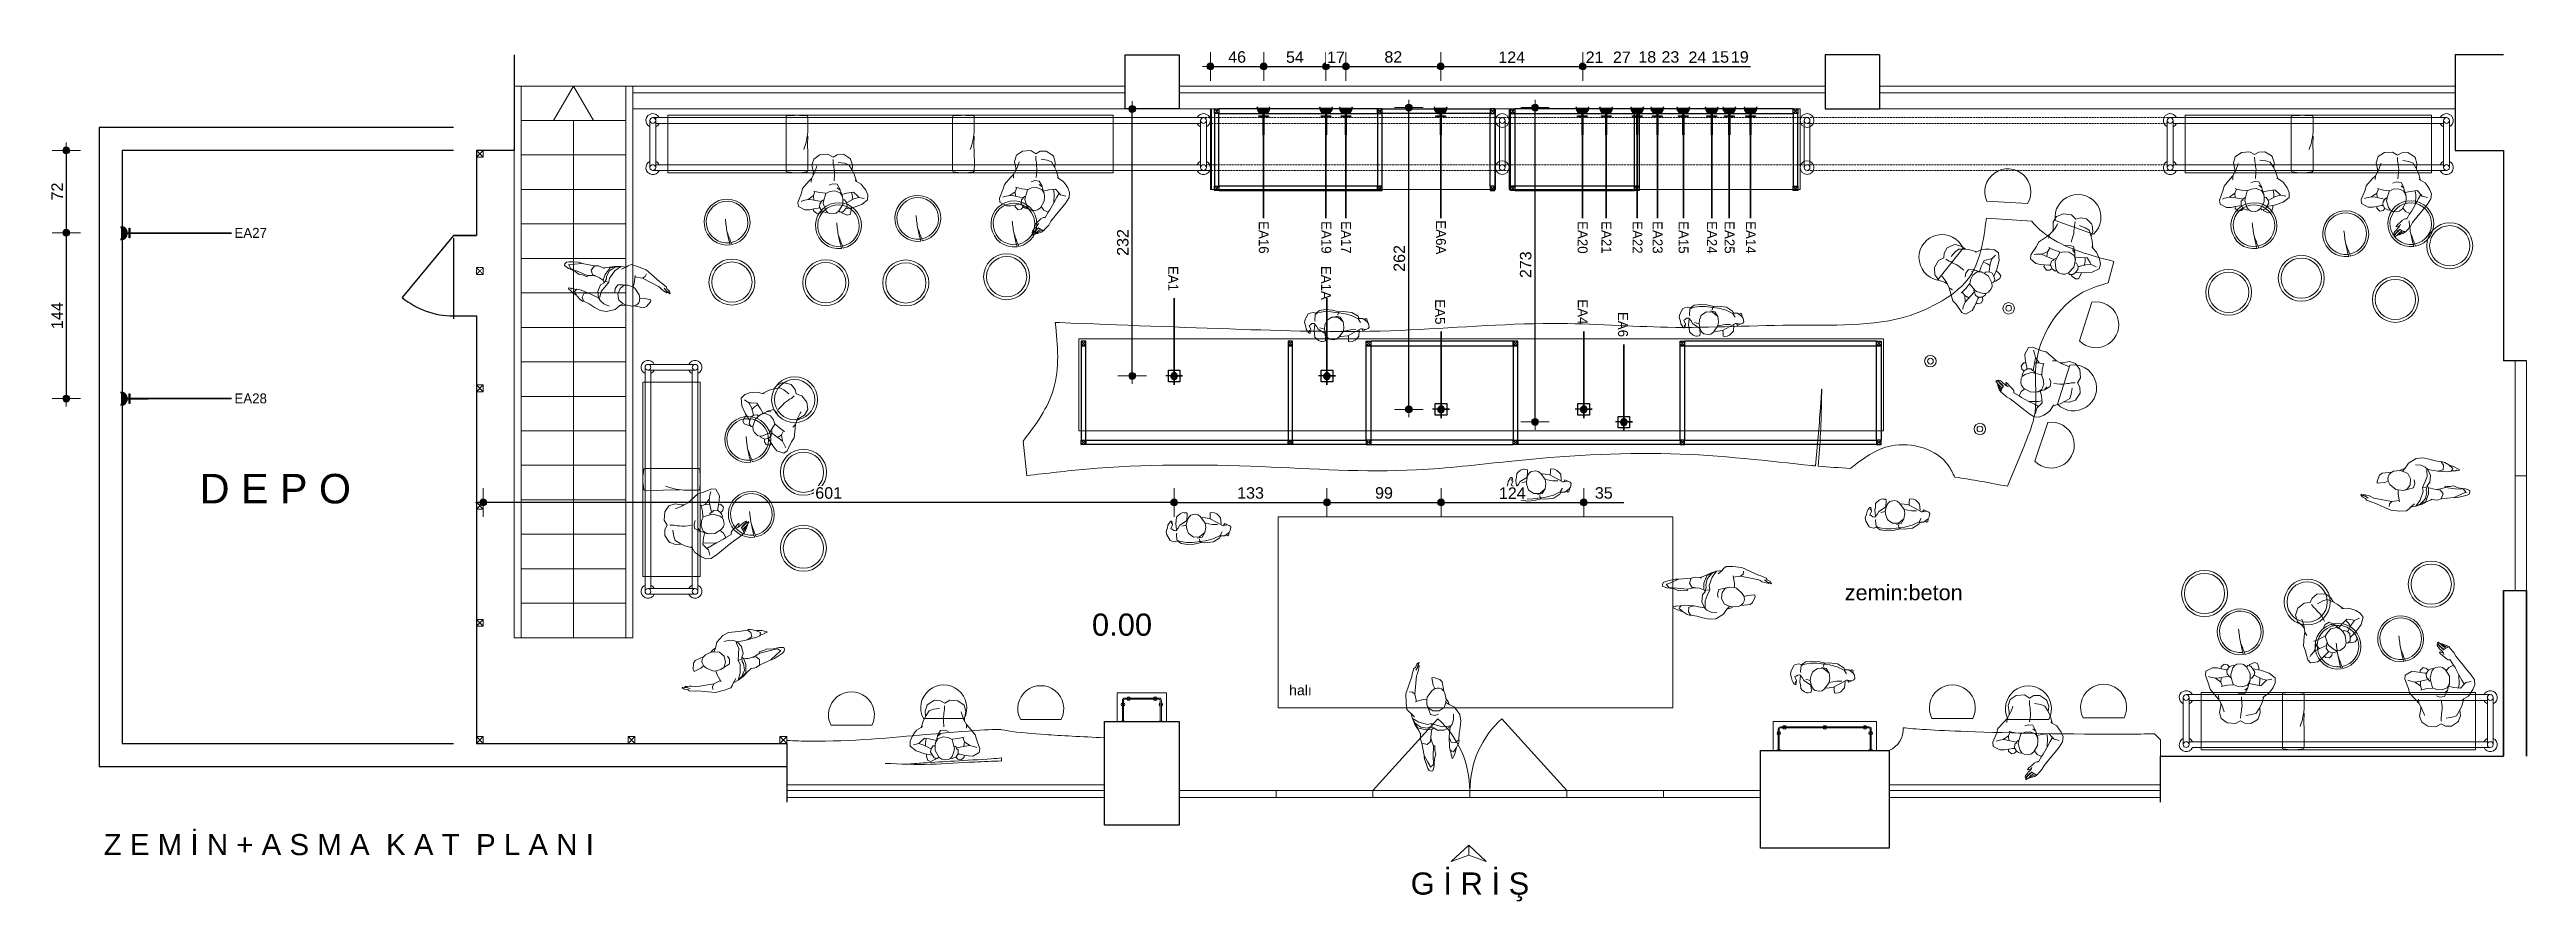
# Model space of a CAD drawing. Header units: millimetres. Extents: x 5421816 to 5431444, y -630403 to -629653.
# Drawn here: x 5426784 to 5428939, y -630403 to -629661 of the extents above; entities that cross this region are included whole.
import ezdxf
from ezdxf.enums import TextEntityAlignment as Align

# ---------------------------------------------------------------- set-up
doc = ezdxf.new("R2010")
doc.units = ezdxf.units.MM
doc.header["$LTSCALE"] = 0.05
doc.header["$PDMODE"] = 3
doc.linetypes.add('DASHED2', pattern=[9.525, 6.35, -3.175])
doc.linetypes.add('HIDDEN', pattern=[9.525, 6.35, -3.175])
doc.layers.get('0').update_dxf_attribs({"color": 253})
for name, color, linetype in [('-DWG_ANA', 7, 'Continuous'), ('DUVAR', 255, 'Continuous'), ('ELEKTRİK', 10, 'Continuous'), ('Kıtc-002 Çizgi', 7, 'Continuous'), ('Kıtc-040 Detay', 7, 'Continuous')]:
    doc.layers.add(name, color=color, linetype=linetype)
for name, color, linetype, lineweight in [('A-ALÇIPAN', 30, 'Continuous', 30), ('ELK', 1, 'Continuous', 35), ('TEFRIS', 251, 'Continuous', 9), ('tefriş', 45, 'Continuous', 18)]:
    doc.layers.add(name, color=color, linetype=linetype, lineweight=lineweight)
doc.layers.add('SD-STATİK', color=7, linetype='HIDDEN', lineweight=0, true_color=0x7d7d7d)
doc.styles.add('A Tasarım_ölçü yazısı', font='romans.shx', dxfattribs={"width": 0.7, "height": 22})
doc.styles.get("Standard").update_dxf_attribs({"font": 'arial.ttf'})
doc.styles.add('TAKSİM', font='GOTHIC.TTF', dxfattribs={"height": 7})
doc.dimstyles.new('A Tasarim_200', dxfattribs={"dimscale": 0.5, "dimtxt": 30, "dimasz": 0.75, "dimexe": 3, "dimexo": 0, "dimgap": 25, "dimtad": 0, "dimdec": 0, "dimzin": 12, "dimdsep": 46, "dimtxsty": 'A Tasarım_ölçü yazısı', "dimblk": 'DD1', "dimcen": 1, "dimdle": 3, "dimse1": 1, "dimse2": 1, "dimclrd": 256, "dimclre": 256, "dimclrt": 7, "dimazin": 0, "dimtm": 1e-09, "dimtfac": 1, "dimtdec": 0, "dimtix": 1, "dimtmove": 1, "dimatfit": 0, "dimldrblk": 'DD1', "dimfxl": 0, "dimfxlon": 1, "dimtvp": 0.8, "dimtolj": 1, "dimtzin": 0, "dimarcsym": 0})

msp = doc.modelspace()

# ---------------------------------------------------------------- texts
at = {"layer": 'DUVAR', "insert": (5426831.1, -630362.6), "char_height": 18.346, "attachment_point": 7}
msp.add_mtext_dynamic_manual_height_columns('Z E M İ N + A S M A  K A T  P L A N I', width=1669.245, gutter_width=60, heights=[0], dxfattribs=at)
at = {"layer": 'ELK', "color": 1, "style": 'TAKSİM'}
for s, p in [('EA16', (5427836, -629824.9)), ('EA19', (5427890.4, -629824.9)), ('EA17', (5427907.6, -629824.9)), ('EA6A', (5427990.1, -629824.9)), ('EA20', (5428113.4, -629824.9)), ('EA21', (5428134.1, -629824.9)), ('EA22', (5428161.1, -629824.9)), ('EA23', (5428178.6, -629824.9)), ('EA15', (5428201.2, -629824.9)), ('EA24', (5428225.9, -629824.9)), ('EA25', (5428241.2, -629824.9)), ('EA14', (5428259.7, -629824.9))]:
    msp.add_text(s, height=8.64, rotation=270, dxfattribs=at).set_placement(p, align=Align.CENTER)
for s, p in [('EA27', (5426959, -629825.3)), ('EA28', (5426959, -629969.3))]:
    msp.add_text(s, height=8.64, dxfattribs=at).set_placement(p, align=Align.CENTER)
for s, p in [('EA1', (5427757.2, -629849.7)), ('EA1A', (5427890.2, -629849.7)), ('EA5', (5427989.4, -629878.8)), ('EA4', (5428113.5, -629878.8)), ('EA6', (5428148.5, -629889.8))]:
    msp.add_text(s, height=8.64, rotation=270, dxfattribs=at).set_placement(p)
at = {"layer": 'SD-STATİK', "color": 7, "linetype": 'ByBlock', "attachment_point": 7}
for s, insert, char_height in [('D E P O', (5426914.7, -630056.7), 25.68), ('zemin:beton', (5428345.7, -630140.8), 13.484), ('0.00', (5427690.8, -630171.7), 19.26), ('halı', (5427862.4, -630223.3), 8.74), ('G İ R İ Ş', (5427968.1, -630402.6), 19.26)]:
    msp.add_mtext_dynamic_manual_height_columns(s, width=1669.245, gutter_width=60, heights=[0], dxfattribs=dict(at, insert=insert, char_height=char_height))

# ---------------------------------------------------------------- blocks, each defined once
blk = doc.blocks.new('ADSAFDF')
for p, q in [((21262.3, -21268.4), (21264.7, -21266.8)), ((21264.7, -21266.8), (21270.4, -21267.2)), ((21270.4, -21267.2), (21278.3, -21268.6)), ((21208.1, -21279.5), (21208.2, -21278.1)), ((21211.9, -21281.4), (21208.1, -21279.5)), ((21208.2, -21278.1), (21209.1, -21276.5)), ((21209.1, -21276.5), (21211, -21275.7)), ((21211, -21275.7), (21215.5, -21274.9)), ((21213.2, -21277.8), (21211.6, -21278.1)), ((21211.6, -21278.1), (21213.6, -21281)), ((21214.4, -21281.8), (21211.9, -21281.4)), ((21216.4, -21276.6), (21213.2, -21277.8)), ((21213.6, -21281), (21220.8, -21282.2)), ((21218.2, -21282.7), (21214.4, -21281.8)), ((21215.5, -21274.9), (21219.5, -21274.3)), ((21222.7, -21274.6), (21216.4, -21276.6)), ((21222.1, -21284.7), (21218.2, -21282.7)), ((21219.5, -21274.3), (21222.2, -21274.4)), ((21220.8, -21282.2), (21229.2, -21283.9)), ((21225, -21284.4), (21222.1, -21284.7)), ((21233.7, -21274.4), (21222.7, -21274.6)), ((21227.4, -21284.8), (21225, -21284.4)), ((21229.3, -21285.1), (21227.4, -21284.8)), ((21229.2, -21283.9), (21233.4, -21283.2)), ((21229.5, -21283.9), (21229.3, -21285.1)), ((21231.7, -21278.8), (21233.7, -21274.4)), ((21233.5, -21282.2), (21231.7, -21278.8)), ((21233.4, -21283.2), (21237, -21283.1)), ((21237, -21283.1), (21233.5, -21282.2)), ((21233.7, -21274.4), (21237.1, -21273.8)), ((21233.7, -21274.4), (21233.7, -21274.4)), ((21240.2, -21283.8), (21237, -21283.1)), ((21237.1, -21273.8), (21242.1, -21274.7)), ((21242, -21284.6), (21240.2, -21283.8)), ((21242.6, -21274.4), (21241.7, -21275.1)), ((21242, -21284.6), (21243.7, -21285.1)), ((21244.9, -21287.2), (21242.3, -21289.6)), ((21244.8, -21273.7), (21242.6, -21274.4)), ((21243.7, -21285.1), (21244.3, -21279.8)), ((21243.7, -21285.1), (21244.9, -21287.2)), ((21244.3, -21279.8), (21247.3, -21273.4)), ((21250.7, -21271.4), (21244.8, -21273.7)), ((21246.1, -21283.3), (21244.9, -21287.2)), ((21247.4, -21276), (21245.7, -21281.4)), ((21245.7, -21281.4), (21246.1, -21283.3)), ((21248.9, -21285.9), (21246.2, -21285.8)), ((21248.9, -21285.9), (21246.3, -21290.7)), ((21247.3, -21273.4), (21256.1, -21270.2)), ((21249.6, -21273.9), (21247.4, -21276)), ((21251.9, -21275.1), (21248.7, -21282.2)), ((21248.7, -21282.2), (21248.9, -21285.9)), ((21251.9, -21271.8), (21249.6, -21273.9)), ((21256.1, -21270.2), (21250.7, -21271.4)), ((21256.1, -21270.2), (21251.9, -21271.8)), ((21256.1, -21270.2), (21251.9, -21275.1)), ((21256.9, -21286.3), (21255.3, -21290)), ((21261.2, -21269.8), (21256.1, -21270.2)), ((21256.1, -21270.2), (21256.1, -21270.2)), ((21261.1, -21285.6), (21256.9, -21286.3)), ((21257.3, -21272.4), (21261, -21269.8)), ((21259.6, -21289), (21262.4, -21285.6)), ((21261, -21269.8), (21262.3, -21268.4)), ((21265.9, -21284.8), (21261.1, -21285.6)), ((21262.4, -21285.6), (21265.9, -21284.8)), ((21265.9, -21284.8), (21270.4, -21285.6)), ((21270.1, -21275.2), (21270.7, -21282)), ((21276.6, -21276.2), (21270.1, -21276.5)), ((21270.7, -21282), (21270.4, -21285.6)), ((21270.4, -21285.6), (21272.2, -21286.3)), ((21270.4, -21285.6), (21272.2, -21286.3)), ((21272.2, -21286.3), (21276.9, -21291.1)), ((21278.8, -21274.4), (21276.6, -21276.2)), ((21292, -21280.4), (21276.6, -21276.2)), ((21278.3, -21268.6), (21292.1, -21276.4)), ((21279.4, -21272), (21278.8, -21274.4)), ((21293.1, -21281.2), (21292, -21280.4)), ((21292.1, -21276.4), (21294.1, -21277.1)), ((21294.9, -21282.3), (21293.1, -21281.2)), ((21294.1, -21277.1), (21298.6, -21279.4)), ((21296.8, -21283.2), (21294.9, -21282.3)), ((21298.5, -21283.7), (21296.8, -21283.2)), ((21297, -21280.9), (21299.5, -21283)), ((21300, -21284.3), (21298.5, -21283.7)), ((21298.6, -21279.4), (21299.3, -21280.9)), ((21301, -21283.4), (21298.9, -21282.7)), ((21299.3, -21280.9), (21302, -21282.6)), ((21299.5, -21283), (21300.9, -21283.8)), ((21300.9, -21283.8), (21300, -21284.3)), ((21302.6, -21284.8), (21301, -21283.4)), ((21302, -21282.6), (21303, -21284.4)), ((21303, -21284.4), (21302.6, -21284.8)), ((21215.7, -21297.9), (21216.4, -21297.7)), ((21215.8, -21298.6), (21215.7, -21297.9)), ((21217.4, -21299.6), (21215.8, -21298.6)), ((21216.4, -21297.7), (21218.3, -21298.1)), ((21219.3, -21300.9), (21217.4, -21299.6)), ((21218.3, -21298.1), (21218.7, -21297.6)), ((21218.7, -21297.6), (21222.1, -21298)), ((21220.4, -21301.5), (21219.3, -21300.9)), ((21223.3, -21302.8), (21220.4, -21301.5)), ((21221.9, -21298.8), (21221.2, -21300)), ((21221.2, -21300), (21224.3, -21303.3)), ((21223, -21297.6), (21221.9, -21298.8)), ((21222.1, -21298), (21223, -21297.6)), ((21225.8, -21297.5), (21223, -21297.6)), ((21224.3, -21303.3), (21227.6, -21305.8)), ((21234.4, -21298.8), (21225.8, -21297.5)), ((21227.6, -21305.8), (21229.7, -21306.6)), ((21228.9, -21303.4), (21229.7, -21299.6)), ((21230.7, -21306.5), (21228.9, -21303.4)), ((21229.7, -21299.6), (21234.4, -21298.8)), ((21229.7, -21306.6), (21230.7, -21306.5)), ((21235.9, -21307.9), (21230.7, -21306.5)), ((21234.4, -21298.8), (21238.1, -21299.8)), ((21241, -21309.7), (21235.9, -21307.9)), ((21238.1, -21299.8), (21243, -21301.1)), ((21246.5, -21311.4), (21241, -21309.7)), ((21242.3, -21289.6), (21241.2, -21295.6)), ((21241.2, -21295.6), (21243, -21301.1)), ((21243, -21301.1), (21245.1, -21303.3)), ((21243.9, -21300.2), (21243.7, -21301.5)), ((21244.1, -21295), (21243.9, -21300.2)), ((21246.3, -21290.7), (21244.1, -21295)), ((21245.1, -21303.3), (21248.5, -21305.2)), ((21248.5, -21305.2), (21253.4, -21306.1)), ((21259.2, -21308), (21252.1, -21311.3)), ((21255.3, -21290), (21255.7, -21293.1)), ((21258.6, -21294.3), (21259.6, -21289)), ((21260.7, -21299.2), (21258.6, -21294.3)), ((21262.4, -21303.8), (21259.2, -21308)), ((21264.5, -21301.3), (21260.7, -21299.2)), ((21265, -21301.5), (21262.4, -21303.8)), ((21265, -21303.4), (21262.4, -21303.8)), ((21267, -21302.2), (21264.5, -21301.3)), ((21267.8, -21302.2), (21265, -21303.4)), ((21272.7, -21302.1), (21267, -21302.2)), ((21274.5, -21301.4), (21272.7, -21302.1)), ((21274.5, -21301.4), (21275.4, -21301.1)), ((21274.5, -21301.4), (21282.9, -21301.4)), ((21275.4, -21301.1), (21276.9, -21299.7)), ((21276.9, -21291.1), (21278.2, -21294)), ((21276.9, -21299.7), (21278, -21297.9)), ((21278, -21297.9), (21278.3, -21296.2)), ((21281.3, -21293.2), (21278.2, -21294)), ((21278.2, -21294), (21278.2, -21295)), ((21278.3, -21296.2), (21278.2, -21295)), ((21287.8, -21293.1), (21281.3, -21293.2)), ((21282.9, -21301.4), (21285.2, -21299.8)), ((21285.2, -21299.8), (21287.8, -21295)), ((21287.8, -21295), (21287.8, -21293.1)), ((21252.1, -21311.3), (21246.5, -21311.4))]:
    blk.add_line(p, q)
blk = doc.blocks.new('insanplanoturan2')
for p, q in [((-4.3, 28), (-8.1, 30.2)), ((-1.5, 25.7), (-5.3, 20.4)), ((-3.6, 26.9), (-4.3, 28)), ((1.1, 27.4), (-1.5, 25.7)), ((3.3, 27.8), (1.1, 27.4)), ((7, 27.1), (3.3, 27.8)), ((8.6, 26), (7, 27.1)), ((10.1, 23.6), (8.6, 26)), ((10.2, 25.9), (9.3, 25.7)), ((9.3, 25.7), (9.6, 24.5)), ((11.4, 17.6), (10.1, 23.6)), ((11.6, 25.2), (10.2, 25.9)), ((13.4, 24.1), (11.6, 25.2)), ((13.2, 24.2), (15, 25.8)), ((15, 20.9), (13.4, 24.1)), ((15, 25.8), (17.9, 26.1)), ((20.1, 21.8), (16.3, 21.5)), ((17.9, 26.1), (20.4, 23.5)), ((23.7, 22.2), (20.1, 21.8)), ((20.4, 23.5), (20.2, 21.8)), ((27.8, 21.9), (23.7, 22.2)), ((33.1, 18.4), (27.8, 21.9)), ((-27.3, 18.7), (-27.9, 14.4)), ((-27.9, 14.4), (-26.5, 10.2)), ((-27.3, 18.7), (-27.3, 18.7)), ((-26.5, 10.2), (-24.7, 7)), ((-24.7, 7), (-23.1, 4.5)), ((-20, 15.9), (-24.5, 17.3)), ((-23.1, 4.5), (-19.4, 1.7)), ((-18.8, 14.3), (-20, 15.9)), ((-19.4, 1.7), (-18.3, 0.6)), ((-19.3, 1.6), (-18, -4.7)), ((-15.7, 10.7), (-18.8, 14.3)), ((-15.7, 10.7), (-9.9, 11)), ((-14, 17.3), (-14.4, 14.2)), ((-14.4, 14.2), (-14.1, 10.9)), ((-9.9, 11), (-5.1, 11.6)), ((-5.3, 20.4), (-5.8, 16.4)), ((-5.8, 16.4), (-5.8, 13.5)), ((-5.8, 14.5), (-5.5, 12.7)), ((-5.8, 13.5), (-4.1, 10.1)), ((-5.5, 12.7), (-4.9, 10.3)), ((-4.9, 10.3), (-4.5, 7.8)), ((-4.5, 7.8), (-2.1, 5.5)), ((-4.5, 7.8), (-4.5, 7.3)), ((-4.5, 7.3), (-2.4, 2.5)), ((-4.1, 10.1), (0.4, 8)), ((-2.4, 2.5), (1.6, 1.8)), ((0.4, 8), (4.7, 8.1)), ((1.6, 1.8), (4.6, 2.7)), ((4.7, 8.1), (8.4, 9.4)), ((8.3, 9.1), (13.3, 8.1)), ((8.4, 9.4), (11, 16.1)), ((11.4, 15), (10.6, 15.2)), ((11, 16.1), (11.4, 17.6)), ((11.4, 15), (12.6, 15.8)), ((12.6, 15.8), (13, 16.7)), ((12.9, 16.1), (20.7, 13.9)), ((13, 16.7), (14.5, 17.8)), ((13.3, 8.1), (17.6, 6.8)), ((14.5, 17.8), (15, 20.9)), ((16.3, 21.5), (14.7, 21.5)), ((15, 20.9), (15, 20.9)), ((17.6, 6.8), (19.3, 10.2)), ((17.6, 6.8), (18.6, 6.3)), ((19.3, 14.3), (19.3, 10.2)), ((19.3, 10.2), (24.2, 13.1)), ((20.7, 13.9), (24.2, 13.1)), ((22, -2.6), (28, 3.2)), ((24.2, 13.1), (28.6, 13.7)), ((28, 3.2), (29.4, 7)), ((28.6, 13.7), (30.4, 14.2)), ((29.4, 7), (33.3, 14.9)), ((33.3, 14.9), (33.1, 18.4)), ((-18, -4.7), (-16.2, -9.1)), ((-16.6, -8.2), (-17.3, -12.8)), ((-17.3, -12.8), (-16.1, -18.2)), ((-16.2, -9.1), (-14, -13.4)), ((-16.1, -18.2), (-15.3, -19.1)), ((-15.3, -19.1), (-10.3, -23)), ((-14, -13.4), (-10.4, -15.1)), ((-10.4, -15.1), (-5.2, -16.3)), ((-5, -23.1), (-1.2, -21.4)), ((-0.8, -6.1), (-1.2, -8.6)), ((-1.2, -8.6), (-1, -10.8)), ((-1.2, -21.4), (3.1, -24.4)), ((-1, -10.8), (-1, -12.7)), ((-1, -12.7), (-1, -14.1)), ((-1, -14.1), (-0.7, -15.8)), ((-0.7, -15.8), (-1, -19.2)), ((0.1, -0.8), (-0.8, -6.1)), ((10.1, -24.5), (15.7, -21.3)), ((14.2, -14.2), (13.8, -15.3)), ((15.6, -11.1), (14.2, -14.2)), ((16.8, -8.8), (15.6, -11.1)), ((15.7, -21.3), (17.9, -16.1)), ((19.5, -4.9), (16.8, -8.8)), ((17.2, -10.3), (17.5, -7.8)), ((17.9, -16.1), (17.2, -10.3)), ((20, -1.6), (19.5, -4.9)), ((19.5, -4.9), (22, -2.6)), ((-10.3, -23), (-5, -23.1)), ((3.1, -24.4), (10.1, -24.5))]:
    blk.add_line(p, q)
for points in [[(-27.3, 18.7), (-21.8, 22.3), (-14.1, 24.1), (-7.3, 24.6)], [(-8.1, 30.2), (-10.9, 29.7), (-12.2, 26.3), (-12.6, 24.2)], [(-1.5, 25.7), (-2.5, 27), (-5.4, 26.7), (-7.3, 24.6), (-9.2, 21.9), (-8.9, 19.2), (-7.3, 16.5), (-5.8, 16.4)], [(-20, 15.9), (-15.5, 16.7), (-9.5, 19.1), (-8.9, 19.2)]]:
    blk.add_lwpolyline(points)
blk = doc.blocks.new('xccxc')
at = {"rotation": 180}
blk.add_blockref('insanplanoturan2', (220488.9, -31825.1), dxfattribs=at)
blk = doc.blocks.new('dada')
for p, q in [((219964.1, -31826.5), (219966.7, -31822.6)), ((219967.8, -31810.1), (219965.6, -31815.3)), ((219965.6, -31815.3), (219966.3, -31821)), ((219966.3, -31821), (219966.1, -31823.5)), ((219966.7, -31822.6), (219967.9, -31820.3)), ((219973.4, -31806.9), (219967.8, -31810.1)), ((219967.9, -31820.3), (219969.4, -31817.1)), ((219969.4, -31817.1), (219969.8, -31816.1)), ((219980.5, -31807), (219973.4, -31806.9)), ((219984.7, -31810), (219980.5, -31807)), ((219983.4, -31830.6), (219984.4, -31825.3)), ((219984.3, -31815.6), (219984.6, -31812.1)), ((219984.6, -31817.3), (219984.3, -31815.6)), ((219984.4, -31825.3), (219984.7, -31822.8)), ((219984.6, -31818.7), (219984.6, -31817.3)), ((219984.6, -31820.5), (219984.6, -31818.7)), ((219984.7, -31822.8), (219984.6, -31820.5)), ((219988.6, -31808.2), (219984.7, -31810)), ((219993.9, -31808.4), (219988.6, -31808.2)), ((219994, -31816.3), (219988.8, -31815.1)), ((219998.9, -31812.3), (219993.9, -31808.4)), ((219997.6, -31817.9), (219994, -31816.3)), ((219999.7, -31822.2), (219997.6, -31817.9)), ((219999.7, -31813.2), (219998.9, -31812.3)), ((220000.9, -31818.5), (219999.7, -31813.2)), ((220001.6, -31826.6), (219999.7, -31822.2)), ((220000.2, -31823.1), (220000.9, -31818.5)), ((219954.2, -31838.4), (219950.3, -31846.2)), ((219950.3, -31846.2), (219950.4, -31849.8)), ((219954.9, -31845.1), (219953.1, -31845.6)), ((219955.5, -31834.6), (219954.2, -31838.4)), ((219959.4, -31844.5), (219954.9, -31845.1)), ((219961.5, -31828.8), (219955.5, -31834.6)), ((219964.3, -31841.6), (219959.4, -31844.5)), ((219962.8, -31845.2), (219959.4, -31844.5)), ((219964.1, -31826.5), (219961.5, -31828.8)), ((219970.6, -31847.5), (219962.8, -31845.2)), ((219963.6, -31829.8), (219964.1, -31826.5)), ((219964.2, -31845.6), (219964.3, -31841.6)), ((219965.9, -31838.1), (219964.3, -31841.6)), ((219965.9, -31838.1), (219965, -31837.7)), ((219970.3, -31839.5), (219965.9, -31838.1)), ((219975.3, -31840.4), (219970.3, -31839.5)), ((219971, -31847.2), (219970.6, -31848)), ((219972.2, -31846.3), (219971, -31847.2)), ((219972.2, -31846.3), (219972.9, -31846.5)), ((219975.1, -31840.7), (219972.6, -31847.5)), ((219978.8, -31839.4), (219975.1, -31840.7)), ((219983.2, -31839.4), (219978.8, -31839.4)), ((219982, -31833.1), (219978.9, -31834)), ((219985.9, -31833.9), (219982, -31833.1)), ((219987.6, -31841.5), (219983.2, -31839.4)), ((219988.1, -31839.2), (219985.7, -31836.9)), ((219988, -31838.6), (219985.9, -31833.9)), ((219989.4, -31844.9), (219987.6, -31841.5)), ((219988.1, -31839.2), (219988, -31838.6)), ((219988.5, -31841.6), (219988.1, -31839.2)), ((219989.1, -31844.1), (219988.5, -31841.6)), ((219993.5, -31842.3), (219988.6, -31843)), ((219989.4, -31845.9), (219989.1, -31844.1)), ((219989.4, -31847.8), (219989.4, -31844.9)), ((219999.3, -31842.1), (219993.5, -31842.3)), ((219997, -31853.7), (219997.9, -31845.6)), ((219997.9, -31845.6), (219997.6, -31842.2)), ((219999.3, -31842.1), (220002.3, -31845.7)), ((220000, -31849), (220002.3, -31845.7)), ((220002.8, -31833), (220001.6, -31826.6)), ((220002.9, -31833.1), (220001.9, -31831.9)), ((220002.3, -31845.7), (220003.5, -31847.3)), ((220006.7, -31835.8), (220002.9, -31833.1)), ((220003.5, -31847.3), (220008, -31848.7)), ((220008.3, -31838.4), (220006.7, -31835.8)), ((220010.1, -31841.6), (220008.3, -31838.4)), ((220011.5, -31845.8), (220010.1, -31841.6)), ((220010.8, -31850.1), (220011.5, -31845.8)), ((219950.4, -31849.8), (219955.8, -31853.3)), ((219955.8, -31853.3), (219959.9, -31853.5)), ((219959.9, -31853.5), (219963.5, -31853.2)), ((219963.2, -31854.8), (219963.4, -31853.2)), ((219965.6, -31857.5), (219963.2, -31854.8)), ((219963.5, -31853.2), (219967.3, -31852.8)), ((219968.5, -31857.1), (219965.6, -31857.5)), ((219967.3, -31852.8), (219968.8, -31852.9)), ((219970.3, -31855.5), (219968.5, -31857.1)), ((219969.1, -31849.2), (219968.6, -31852.2)), ((219968.6, -31852.2), (219970.2, -31855.4)), ((219968.6, -31852.2), (219968.6, -31852.2)), ((219970.6, -31848), (219969.1, -31849.2)), ((219970.2, -31855.4), (219972, -31856.6)), ((219972, -31856.6), (219973.4, -31857.2)), ((219972.6, -31847.5), (219972.2, -31849)), ((219972.2, -31849), (219973.4, -31855)), ((219973.4, -31855), (219974.9, -31857.4)), ((219973.4, -31857.2), (219974.3, -31857.1)), ((219974.3, -31857.1), (219974, -31855.9)), ((219974.9, -31857.4), (219976.6, -31858.5)), ((219976.6, -31858.5), (219980.3, -31859.2)), ((219980.3, -31859.2), (219982.4, -31858.8)), ((219983.2, -31868.1), (219981, -31869.8)), ((219982.4, -31858.8), (219985.1, -31857.1)), ((219984.9, -31866.8), (219983.2, -31868.1)), ((219986.8, -31865.9), (219984.9, -31866.8)), ((219985.1, -31857.1), (219988.9, -31851.8)), ((219985.8, -31856.2), (219987.9, -31859.4)), ((219988.6, -31865.9), (219986.8, -31865.9)), ((219987.9, -31859.4), (219991.6, -31861.6)), ((219988.6, -31865.9), (219991.6, -31861.6)), ((219988.9, -31851.8), (219989.4, -31847.8)), ((219991.6, -31861.6), (219993.2, -31859.7)), ((219993.2, -31859.7), (219997, -31853.7)), ((219993.3, -31869.5), (219998.7, -31863.7)), ((219997, -31853.7), (220000, -31849)), ((219998.7, -31863.7), (220003.7, -31858.5)), ((220003.7, -31858.5), (220007.4, -31854.5)), ((220007.4, -31854.5), (220010.8, -31850.1)), ((220010.8, -31850.1), (220010.8, -31850.1)), ((219976.3, -31878.1), (219976.7, -31876.9)), ((219976.4, -31878.4), (219976.3, -31878.1)), ((219976.8, -31878.5), (219976.4, -31878.4)), ((219976.5, -31879.8), (219978.1, -31877.9)), ((219976.6, -31880.4), (219976.5, -31879.8)), ((219976.9, -31880.6), (219976.6, -31880.4)), ((219976.7, -31876.9), (219977.5, -31876.1)), ((219977.9, -31877.8), (219976.8, -31878.5)), ((219979.2, -31879.3), (219976.9, -31880.6)), ((219977.5, -31876.1), (219978.5, -31875)), ((219978.7, -31877), (219977.9, -31877.8)), ((219978.1, -31877.9), (219979, -31877.2)), ((219978.5, -31875), (219979.2, -31874.4)), ((219980.1, -31875.8), (219978.7, -31877)), ((219980.1, -31870.4), (219978.8, -31871.8)), ((219978.8, -31871.8), (219978.9, -31872.1)), ((219978.9, -31872.1), (219979.2, -31872.2)), ((219979, -31877.2), (219980.3, -31876.2)), ((219979.2, -31872.2), (219981.2, -31871.8)), ((219979.2, -31874.4), (219980.3, -31873.4)), ((219981, -31877.7), (219979.2, -31879.3)), ((219981.2, -31878.6), (219979.2, -31879.3)), ((219979.4, -31879.5), (219979.2, -31879.3)), ((219981, -31879.2), (219979.4, -31879.5)), ((219981, -31869.8), (219980.1, -31870.4)), ((219982.1, -31874.4), (219980.1, -31875.8)), ((219980.3, -31873.4), (219981.5, -31872.2)), ((219980.3, -31876.2), (219981.3, -31875.3)), ((219982.2, -31876.8), (219981, -31877.7)), ((219984.3, -31878.3), (219981, -31879.2)), ((219981.2, -31871.8), (219982.2, -31871.3)), ((219983.5, -31877.4), (219981.2, -31878.6)), ((219981.3, -31875.3), (219982.2, -31874.6)), ((219981.5, -31872.2), (219982.2, -31871.3)), ((219982.2, -31874.6), (219982.1, -31874.4)), ((219982.2, -31871.3), (219982.7, -31870.2)), ((219982.2, -31874.6), (219983.9, -31875.9)), ((219982.2, -31876.8), (219983.9, -31875.9)), ((219985.2, -31876.8), (219983.5, -31877.4)), ((219983.9, -31875.9), (219986.7, -31877.1)), ((219986.7, -31877.1), (219984.3, -31878.3)), ((219986, -31876.8), (219985.2, -31876.8)), ((219987.9, -31875.9), (219986.7, -31877.1)), ((219991.2, -31872.7), (219987.9, -31875.9)), ((219993.3, -31869.5), (219991.2, -31872.7))]:
    blk.add_line(p, q)
blk = doc.blocks.new('cfcfcfcfc')
for p, q in [((220710, -32194.4), (220710.7, -32191.5)), ((220710.7, -32191.5), (220711.9, -32189.9)), ((220711.8, -32190), (220712.4, -32187.4)), ((220711.9, -32189.9), (220715.9, -32187.4)), ((220712.4, -32187.4), (220713.5, -32187.1)), ((220713.5, -32187.1), (220714, -32187.7)), ((220714, -32187.7), (220713.9, -32188.6)), ((220715.9, -32187.4), (220719, -32187.5)), ((220717.7, -32190.9), (220719.9, -32187.9)), ((220719, -32187.5), (220719.7, -32187)), ((220719.7, -32187), (220720.3, -32185.8)), ((220719.9, -32187.9), (220726.1, -32185.4)), ((220720.3, -32185.8), (220726, -32182.9)), ((220726, -32182.9), (220733.4, -32182.5)), ((220726.1, -32185.4), (220732.8, -32184.1)), ((220731.8, -32196.1), (220732.8, -32191.4)), ((220732.8, -32184.1), (220737.8, -32183.9)), ((220732.8, -32191.4), (220735.6, -32187.6)), ((220732.8, -32191.4), (220737.7, -32187.9)), ((220733.4, -32182.5), (220736.8, -32183)), ((220735.6, -32187.6), (220739.5, -32186.9)), ((220736.8, -32183), (220743, -32182)), ((220737.8, -32183.9), (220736.8, -32183)), ((220737.7, -32187.9), (220743, -32188.2)), ((220737.8, -32183.9), (220744.1, -32183.5)), ((220738, -32186.1), (220737.8, -32183.9)), ((220743, -32182), (220748.5, -32182)), ((220743, -32188.2), (220746.7, -32191.1)), ((220744.1, -32183.5), (220749.4, -32183.8)), ((220746.7, -32191.1), (220747.2, -32191.7)), ((220747.2, -32191.7), (220748.4, -32195.6)), ((220748.5, -32182), (220754, -32183.2)), ((220749.4, -32183.8), (220755.7, -32185.4)), ((220754, -32183.2), (220757.2, -32185.8)), ((220755.7, -32185.4), (220757.5, -32186.9)), ((220757.2, -32185.8), (220759.5, -32185.3)), ((220757.6, -32191.7), (220757.2, -32192.7)), ((220757.5, -32186.9), (220757.6, -32191.7)), ((220759.5, -32185.3), (220762, -32186)), ((220762, -32186), (220763.6, -32186.7)), ((220763.6, -32186.7), (220765.9, -32191.7)), ((220765.9, -32191.7), (220766.3, -32194.6)), ((220710.7, -32195.7), (220710, -32194.4)), ((220712.6, -32196.7), (220710.7, -32195.7)), ((220716.2, -32196.4), (220712.6, -32196.7)), ((220712.6, -32196.7), (220714, -32197.3)), ((220714, -32197.3), (220715.1, -32198)), ((220715.1, -32198), (220715.9, -32197.1)), ((220715.9, -32197.1), (220715.3, -32196.5)), ((220717.1, -32196.4), (220716.2, -32196.4)), ((220721.7, -32199.4), (220717.1, -32196.4)), ((220718.3, -32198), (220718.4, -32197.2)), ((220718.3, -32203.2), (220718.3, -32198)), ((220719.5, -32204.6), (220718.3, -32203.2)), ((220721.4, -32206.8), (220719.5, -32204.6)), ((220725.8, -32198), (220721.3, -32197.5)), ((220723.4, -32207.9), (220721.4, -32206.8)), ((220728, -32203.4), (220721.7, -32199.4)), ((220726.1, -32208.4), (220723.4, -32207.9)), ((220732.1, -32199.5), (220725.8, -32198)), ((220726.9, -32208.2), (220726.1, -32208.4)), ((220727.2, -32205.7), (220726.9, -32208.2)), ((220727.5, -32203.1), (220727.2, -32205.7)), ((220733.8, -32204.5), (220728, -32203.4)), ((220732.1, -32199.5), (220731.8, -32196.1)), ((220735.6, -32205.2), (220732.1, -32199.5)), ((220735.1, -32204.4), (220733.8, -32204.5)), ((220737.7, -32207.1), (220735.6, -32205.2)), ((220740.2, -32207.8), (220737.7, -32207.1)), ((220743.9, -32207.3), (220740.2, -32207.8)), ((220745.6, -32206.1), (220743.9, -32207.3)), ((220747.2, -32203.8), (220745.6, -32206.1)), ((220747.1, -32206.9), (220747.7, -32204)), ((220747.1, -32209.1), (220747.1, -32206.9)), ((220747.7, -32209.5), (220747.1, -32209.1)), ((220748.6, -32198.9), (220747.2, -32203.8)), ((220748, -32202.6), (220747.5, -32202.6)), ((220747.7, -32204), (220748, -32202.6)), ((220749.7, -32209.8), (220747.7, -32209.5)), ((220754.1, -32199.3), (220748, -32202.6)), ((220748.4, -32195.6), (220748.6, -32198.9)), ((220748.6, -32198.9), (220752.6, -32198.2)), ((220750.8, -32210), (220749.7, -32209.8)), ((220753, -32209.2), (220750.8, -32210)), ((220755, -32207.9), (220753, -32209.2)), ((220755.8, -32196.9), (220754.1, -32199.3)), ((220756.4, -32206.5), (220755, -32207.9)), ((220758, -32194.7), (220755.8, -32196.9)), ((220756.9, -32203.3), (220756.4, -32206.5)), ((220757.6, -32200.7), (220756.9, -32203.3)), ((220757.4, -32195.3), (220757.5, -32198)), ((220757.5, -32198), (220757.6, -32200.7)), ((220759.8, -32195), (220758, -32194.7)), ((220761.1, -32196.2), (220759.8, -32195)), ((220760.4, -32200.1), (220762.2, -32196.7)), ((220760.6, -32201.8), (220760.4, -32200.1)), ((220760.8, -32202.7), (220760.6, -32201.8)), ((220760.7, -32203.4), (220760.8, -32203)), ((220761.6, -32203.4), (220760.7, -32203.4)), ((220760.8, -32203), (220761.2, -32201.9)), ((220762.2, -32196.7), (220761.1, -32196.2)), ((220761.2, -32201.9), (220761.4, -32200.9)), ((220762.1, -32203.1), (220761.6, -32203.4)), ((220763.3, -32201.8), (220762.1, -32203.1)), ((220764.4, -32200.1), (220763.3, -32201.8)), ((220765, -32197.9), (220764.4, -32200.1)), ((220766.3, -32194.6), (220765, -32197.9))]:
    blk.add_line(p, q)
blk = doc.blocks.new('asdfdfsafda')
at = {"layer": 'TEFRIS', "linetype": 'ByBlock'}
for p, q in [((5419321.3, -621653.7), (5419321.3, -621653.2)), ((5419324.3, -621653.2), (5419321.3, -621653.2)), ((5419324.3, -621653.7), (5419321.3, -621653.7)), ((5419322.3, -621653.7), (5419322.3, -621671.7)), ((5419323.3, -621653.7), (5419323.3, -621671.7)), ((5419324.3, -621653.2), (5419324.3, -621653.7)), ((5419401.3, -621653.7), (5419401.3, -621653.2)), ((5419404.3, -621653.2), (5419401.3, -621653.2)), ((5419404.3, -621653.7), (5419401.3, -621653.7)), ((5419402.3, -621653.7), (5419402.3, -621671.7)), ((5419403.3, -621653.7), (5419403.3, -621671.7)), ((5419404.3, -621653.2), (5419404.3, -621653.7)), ((5419324.3, -621672.7), (5419401.3, -621672.7)), ((5419324.3, -621673.7), (5419401.3, -621673.7))]:
    blk.add_line(p, q, dxfattribs=at)
blk.add_lwpolyline([(5419407.8, -621653.2), (5419407.8, -621678.2), (5419317.8, -621678.2), (5419317.8, -621653.2)], close=True, dxfattribs=at)
for centre, radius, start, end in [((5419322.8, -621668.2), 1.5, 109.4712, 250.5288), ((5419322.8, -621668.2), 1.5, 289.4712, 70.5288), ((5419402.8, -621668.2), 1.5, 109.4712, 250.5288), ((5419402.8, -621668.2), 1.5, 289.4712, 70.5288), ((5419324.3, -621671.7), 2, 180, 270), ((5419324.3, -621671.7), 1, 180, 270), ((5419327.8, -621673.2), 1.5, 19.4712, 160.5288), ((5419327.8, -621673.2), 1.5, 199.4712, 340.5288), ((5419362.8, -621673.2), 1.5, 19.4712, 160.5288), ((5419362.8, -621673.2), 1.5, 199.4712, 340.5288), ((5419397.8, -621673.2), 1.5, 19.4712, 160.5288), ((5419397.8, -621673.2), 1.5, 199.4712, 340.5288), ((5419401.3, -621671.7), 1, 270, 0), ((5419401.3, -621671.7), 2, 270, 0)]:
    blk.add_arc(centre, radius, start, end, dxfattribs=at)
blk = doc.blocks.new('adffdafa')
at = {"layer": 'TEFRIS', "linetype": 'ByBlock'}
for p, q in [((5422470.3, -620466.1), (5422448.8, -620466.1)), ((5422448.8, -620466.1), (5422448.8, -620491.1)), ((5422453.3, -620490.6), (5422453.3, -620472.6)), ((5422454.3, -620490.6), (5422454.3, -620472.6)), ((5422455.3, -620470.6), (5422470.3, -620470.6)), ((5422455.3, -620471.6), (5422470.3, -620471.6)), ((5422470.3, -620466.1), (5422491.8, -620466.1)), ((5422485.3, -620470.6), (5422470.3, -620470.6)), ((5422485.3, -620471.6), (5422470.3, -620471.6)), ((5422486.3, -620490.6), (5422486.3, -620472.6)), ((5422487.3, -620490.6), (5422487.3, -620472.6)), ((5422491.8, -620466.1), (5422491.8, -620491.1)), ((5422448.8, -620491.1), (5422470.3, -620491.1)), ((5422455.3, -620490.6), (5422452.3, -620490.6)), ((5422452.3, -620490.6), (5422452.3, -620491.1)), ((5422455.3, -620491.1), (5422452.3, -620491.1)), ((5422455.3, -620491.1), (5422455.3, -620490.6)), ((5422491.8, -620491.1), (5422470.3, -620491.1)), ((5422485.3, -620491.1), (5422485.3, -620490.6)), ((5422485.3, -620490.6), (5422488.3, -620490.6)), ((5422485.3, -620491.1), (5422488.3, -620491.1)), ((5422488.3, -620490.6), (5422488.3, -620491.1))]:
    blk.add_line(p, q, dxfattribs=at)
for centre, radius, start, end in [((5422453.8, -620476.1), 1.5, 109.4712, 250.5288), ((5422455.3, -620472.6), 2, 90, 180), ((5422455.3, -620472.6), 1, 90, 180), ((5422453.8, -620476.1), 1.5, 289.4712, 70.5288), ((5422458.8, -620471.1), 1.5, 19.4712, 160.5288), ((5422458.8, -620471.1), 1.5, 199.4712, 340.5288), ((5422481.8, -620471.1), 1.5, 19.4712, 160.5288), ((5422481.8, -620471.1), 1.5, 199.4712, 340.5288), ((5422485.3, -620472.6), 2, 0, 90), ((5422485.3, -620472.6), 1, 0, 90), ((5422486.8, -620476.1), 1.5, 109.4712, 250.5288), ((5422486.8, -620476.1), 1.5, 289.4712, 70.5288)]:
    blk.add_arc(centre, radius, start, end, dxfattribs=at)
blk = doc.blocks.new('adsadf')
at = {"layer": 'tefriş'}
for radius, start, end in [(20, 281.6266, 277.7947), (18.1, 280.7367, 277.0574)]:
    blk.add_arc((5421915.9, -626002.9), radius, start, end, dxfattribs=at)
for points in [[(5421918.6, -626022.7), (5421916, -626011.9), (5421914.4, -626000.4)], [(5421920, -626022.4), (5421916, -626011.6)]]:
    blk.add_spline(points, degree=3, dxfattribs=at)
blk = doc.blocks.new('ASDFFDAS')
at = {"layer": 'tefriş'}
for p, q in [((5422210.2, -626155.4), (5422210.2, -626202.1)), ((5422229.2, -626155.6), (5422229.2, -626166.3)), ((5422229.2, -626172.2), (5422228.9, -626179.9)), ((5422228.9, -626179.9), (5422229.1, -626186.4)), ((5422229.1, -626186.4), (5422229.3, -626196.8)), ((5422229.3, -626196.8), (5422229.2, -626202.2))]:
    blk.add_line(p, q, dxfattribs=at)
for centre, radius, start, end in [((5422211.2, -626155.6), 1, 96.7258, 180), ((5422219.7, -626227.7), 73.6, 83.2742, 96.7258), ((5422175.8, -626164.7), 53.4, 338.8688, 358.3207), ((5422228.2, -626155.6), 1, 0, 83.2742), ((5422211.2, -626202.3), 1, 180, 255.1847), ((5422219.6, -626160.9), 43.2, 258.4457, 281.7625), ((5422228.2, -626202.2), 1, 281.6332, 0)]:
    blk.add_arc(centre, radius, start, end, dxfattribs=at)
blk = doc.blocks.new('SADFFDSAAFSD')
at = {"layer": 'TEFRIS', "linetype": 'ByBlock'}
for p, q in [((5421150, -623375.5), (5421150, -623278)), ((5421152.5, -623275.5), (5421193.5, -623275.5)), ((5421152.5, -623280.5), (5421193.5, -623280.5)), ((5421155, -623278), (5421155, -623278)), ((5421155, -623375.5), (5421155, -623280.5)), ((5421191, -623375.5), (5421191, -623280.5)), ((5421196, -623375.5), (5421196, -623278)), ((5421150, -623375.5), (5421150, -623473)), ((5421155, -623375.5), (5421155, -623470.5)), ((5421191, -623375.5), (5421191, -623470.5)), ((5421196, -623375.5), (5421196, -623473)), ((5421152.5, -623470.5), (5421193.5, -623470.5)), ((5421152.5, -623475.5), (5421193.5, -623475.5)), ((5421155, -623473), (5421155, -623473))]:
    blk.add_line(p, q, dxfattribs=at)
for centre in [(5421152.5, -623278), (5421193.5, -623278), (5421152.5, -623473), (5421193.5, -623473)]:
    blk.add_circle(centre, 2.5, dxfattribs=at)
for centre, start, end in [((5421152.5, -623278), 24.6243, 245.3757), ((5421152.5, -623278), 294.6243, 335.3757), ((5421193.5, -623278), 294.6243, 155.3757), ((5421193.5, -623278), 204.6243, 245.3757), ((5421152.5, -623473), 114.6243, 335.3757), ((5421152.5, -623473), 24.6243, 65.3757), ((5421193.5, -623473), 114.6243, 155.3757), ((5421193.5, -623473), 204.6243, 65.3757)]:
    blk.add_arc(centre, 6, start, end, dxfattribs=at)
at = {"layer": 'tefriş', "transparency": 33554541}
for p, q in [((5421198, -623291), (5421148, -623291)), ((5421148, -623291), (5421148, -623375.5)), ((5421198, -623375.5), (5421198, -623291)), ((5421148, -623460), (5421148, -623375.5)), ((5421198, -623375.5), (5421198, -623460)), ((5421198, -623460), (5421148, -623460))]:
    blk.add_line(p, q, dxfattribs=at)
blk = doc.blocks.new('A$C14D17327')
at = {"layer": 'Kıtc-002 Çizgi', "color": 1, "elevation": 0}
blk.add_lwpolyline([(0, 4), (4, 4), (4, 0), (0, 0)], close=True, dxfattribs=at)
for points in [[(0, 4), (4, 0)], [(0, 0), (4, 4)]]:
    blk.add_lwpolyline(points, dxfattribs=at)
blk = doc.blocks.new('A$C50025146')
at = {"layer": 'ELEKTRİK'}
for points in [[(0, 5.3), (0, 5.9), (22.5, 5.9), (22.5, 5.3)], [(16, 9.8), (16.6, 9.8), (16.6, 1.4), (16, 1.4)]]:
    blk.add_hatch(color=256, dxfattribs=at).paths.add_polyline_path(points)
h = blk.add_hatch(color=256, dxfattribs=at)
edge = h.paths.add_edge_path()
edge.add_line((23.7, 11.3), (23.7, 10.7))
edge.add_ellipse((23.7, 5.6), major_axis=(3.58, -3.58), ratio=1, start_angle=135, end_angle=315)
edge.add_line((23.7, 0.6), (23.7, 0))
edge.add_ellipse((23.7, 5.6), major_axis=(3.98, 3.98), ratio=1, start_angle=45, end_angle=225, ccw=False)
at = {"layer": 'ELEKTRİK', "elevation": 0}
for points in [[(0, 5.9), (22.5, 5.9), (22.5, 5.3), (0, 5.3)], [(16, 1.4), (16, 9.8), (16.6, 9.8), (16.6, 1.4)]]:
    blk.add_lwpolyline(points, close=True, dxfattribs=at)
blk.add_lwpolyline([(23.7, 0), (23.7, 0.6, -1), (23.7, 10.7), (23.7, 11.3, 1)], format="xyb", close=True, dxfattribs=at)
blk = doc.blocks.new('A$C611F6802')
at = {"layer": '-DWG_ANA'}
h = blk.add_hatch(dxfattribs=at)
h.set_pattern_fill('ANSI31', color=1, style=0)
h.set_pattern_definition([(45, (-55670.1402, -22065.11067), (-0.08838834765, 0.08838834765), [])])
h.paths.add_polyline_path([(4.4, 7.7, 1), (10.1, 7.7, 1)])
at = {"layer": '-DWG_ANA', "color": 1}
for p, q in [((7.3, 7.6), (0, 7.6)), ((7.3, 7.7), (7.3, 15.3)), ((7.3, 15.3), (7.3, 0)), ((7.3, 7.6), (14.7, 7.6)), ((14.7, 7.6), (7.3, 7.6))]:
    blk.add_line(p, q, dxfattribs=at)
blk.add_lwpolyline([(2.3, 2.7), (12.3, 2.7), (12.3, 12.7), (2.3, 12.7)], close=True, dxfattribs=at)
blk.add_circle((7.3, 7.7), 2.86, dxfattribs=at)
blk = doc.blocks.new('DD1')
h = blk.add_hatch(color=256)
h.dxf.hatch_style = 1
edge = h.paths.add_edge_path()
edge.add_arc((0, 0), 8, 0, 360)
for p, q in [((-18.2, 0), (18.2, 0)), ((0, 33.1), (0, -33.1))]:
    blk.add_line(p, q)
blk.add_circle((0, 0), 8)
blk = doc.blocks.new('*D34')
at = {"layer": 'Defpoints', "color": 0, "transparency": 16777216}
for p in [(5426847.3, -629749.2), (5426798.6, -629820.9), (5426847.3, -629820.9)]:
    blk.add_point(p, dxfattribs=at)
at = {"layer": 'tefriş', "lineweight": -2, "transparency": 16777216}
blk.add_line((5426798.6, -629749.6), (5426798.6, -629820.5), dxfattribs=at)
at = {"layer": 'tefriş', "lineweight": -2, "transparency": 16777216, "xscale": 0.375, "yscale": 0.375, "zscale": 0.375}
for p, rotation in [((5426798.6, -629749.2), 90), ((5426798.6, -629820.9), 270)]:
    blk.add_blockref('DD1', p, dxfattribs=dict(at, rotation=rotation))
at = {"layer": 'tefriş', "color": 7, "transparency": 16777216, "insert": (5426790.6, -629785), "char_height": 10, "attachment_point": 5, "rotation": 90, "bg_fill": 3, "box_fill_scale": 1.1, "bg_fill_color": 256, "bg_fill_true_color": 13158600, "bg_fill_transparency": 0}
blk.add_mtext('\\A1;72', dxfattribs=at)
blk = doc.blocks.new('*D35')
at = {"layer": 'Defpoints', "color": 0, "transparency": 16777216}
for p in [(5426847.3, -629820.9), (5426798.6, -629965.2), (5426846.1, -629965.2)]:
    blk.add_point(p, dxfattribs=at)
at = {"layer": 'tefriş', "lineweight": -2, "transparency": 16777216}
blk.add_line((5426798.6, -629821.3), (5426798.6, -629964.8), dxfattribs=at)
at = {"layer": 'tefriş', "lineweight": -2, "transparency": 16777216, "xscale": 0.375, "yscale": 0.375, "zscale": 0.375}
for p, rotation in [((5426798.6, -629820.9), 90), ((5426798.6, -629965.2), 270)]:
    blk.add_blockref('DD1', p, dxfattribs=dict(at, rotation=rotation))
at = {"layer": 'tefriş', "color": 7, "transparency": 16777216, "insert": (5426790.6, -629893), "char_height": 10, "attachment_point": 5, "rotation": 90, "bg_fill": 3, "box_fill_scale": 1.1, "bg_fill_color": 256, "bg_fill_true_color": 13158600, "bg_fill_transparency": 0}
blk.add_mtext('\\A1;144', dxfattribs=at)
blk = doc.blocks.new('*D36')
at = {"layer": 'Defpoints', "color": 0, "transparency": 16777216}
for p in [(5427840.3, -629676.2), (5427793.9, -629713.2), (5427840.3, -629713.2)]:
    blk.add_point(p, dxfattribs=at)
at = {"layer": 'tefriş', "lineweight": -2, "transparency": 16777216}
blk.add_line((5427794.3, -629676.2), (5427840, -629676.2), dxfattribs=at)
at = {"layer": 'tefriş', "lineweight": -2, "transparency": 16777216, "xscale": 0.375, "yscale": 0.375, "zscale": 0.375, "rotation": 180}
blk.add_blockref('DD1', (5427793.9, -629676.2), dxfattribs=at)
at = {"layer": 'tefriş', "lineweight": -2, "transparency": 16777216, "xscale": 0.375, "yscale": 0.375, "zscale": 0.375}
blk.add_blockref('DD1', (5427840.3, -629676.2), dxfattribs=at)
at = {"layer": 'tefriş', "color": 7, "transparency": 16777216, "insert": (5427817.1, -629668), "char_height": 10, "attachment_point": 5, "bg_fill": 3, "box_fill_scale": 1.1, "bg_fill_color": 256, "bg_fill_true_color": 13158600, "bg_fill_transparency": 0}
blk.add_mtext('\\A1;46', dxfattribs=at)
blk = doc.blocks.new('*D37')
at = {"layer": 'Defpoints', "color": 0, "transparency": 16777216}
for p in [(5427894.4, -629676.2), (5427840.3, -629713.2), (5427894.4, -629712)]:
    blk.add_point(p, dxfattribs=at)
at = {"layer": 'tefriş', "lineweight": -2, "transparency": 16777216}
blk.add_line((5427840.7, -629676.2), (5427894.1, -629676.2), dxfattribs=at)
at = {"layer": 'tefriş', "lineweight": -2, "transparency": 16777216, "xscale": 0.375, "yscale": 0.375, "zscale": 0.375, "rotation": 180}
blk.add_blockref('DD1', (5427840.3, -629676.2), dxfattribs=at)
at = {"layer": 'tefriş', "lineweight": -2, "transparency": 16777216, "xscale": 0.375, "yscale": 0.375, "zscale": 0.375}
blk.add_blockref('DD1', (5427894.4, -629676.2), dxfattribs=at)
at = {"layer": 'tefriş', "color": 7, "transparency": 16777216, "insert": (5427867.4, -629668.1), "char_height": 10, "attachment_point": 5, "bg_fill": 3, "box_fill_scale": 1.1, "bg_fill_color": 256, "bg_fill_true_color": 13158600, "bg_fill_transparency": 0}
blk.add_mtext('\\A1;54', dxfattribs=at)
blk = doc.blocks.new('*D38')
at = {"layer": 'Defpoints', "color": 0, "transparency": 16777216}
for p in [(5427894.4, -629712), (5427911.7, -629712)]:
    blk.add_point(p, dxfattribs=at)
at = {"layer": 'tefriş', "lineweight": -2, "transparency": 16777216}
blk.add_line((5427894.4, -629676.2), (5427911.7, -629676.2), dxfattribs=at)
at = {"layer": 'tefriş', "color": 7, "transparency": 16777216, "insert": (5427903.1, -629668.2), "char_height": 10, "attachment_point": 5, "bg_fill": 3, "box_fill_scale": 1.1, "bg_fill_color": 256, "bg_fill_true_color": 13158600, "bg_fill_transparency": 0}
blk.add_mtext('\\A1;17', dxfattribs=at)
at = {"layer": 'Defpoints', "color": 0, "transparency": 16777216}
blk.add_point((5427911.7, -629676.2), dxfattribs=at)
blk = doc.blocks.new('*D39')
at = {"layer": 'Defpoints', "color": 0, "transparency": 16777216}
for p in [(5427994.2, -629676.2), (5427911.7, -629712), (5427994.2, -629712)]:
    blk.add_point(p, dxfattribs=at)
at = {"layer": 'tefriş', "lineweight": -2, "transparency": 16777216}
blk.add_line((5427912.1, -629676.2), (5427993.8, -629676.2), dxfattribs=at)
at = {"layer": 'tefriş', "lineweight": -2, "transparency": 16777216, "xscale": 0.375, "yscale": 0.375, "zscale": 0.375, "rotation": 180}
blk.add_blockref('DD1', (5427911.7, -629676.2), dxfattribs=at)
at = {"layer": 'tefriş', "lineweight": -2, "transparency": 16777216, "xscale": 0.375, "yscale": 0.375, "zscale": 0.375}
blk.add_blockref('DD1', (5427994.2, -629676.2), dxfattribs=at)
at = {"layer": 'tefriş', "color": 7, "transparency": 16777216, "insert": (5427953, -629668), "char_height": 10, "attachment_point": 5, "bg_fill": 3, "box_fill_scale": 1.1, "bg_fill_color": 256, "bg_fill_true_color": 13158600, "bg_fill_transparency": 0}
blk.add_mtext('\\A1;82', dxfattribs=at)
blk = doc.blocks.new('*D40')
at = {"layer": 'Defpoints', "color": 0, "transparency": 16777216}
for p in [(5428117.8, -629676.2), (5427994.2, -629712), (5428117.8, -629713.2)]:
    blk.add_point(p, dxfattribs=at)
at = {"layer": 'tefriş', "lineweight": -2, "transparency": 16777216}
blk.add_line((5427994.6, -629676.2), (5428117.4, -629676.2), dxfattribs=at)
at = {"layer": 'tefriş', "lineweight": -2, "transparency": 16777216, "xscale": 0.375, "yscale": 0.375, "zscale": 0.375, "rotation": 180}
blk.add_blockref('DD1', (5427994.2, -629676.2), dxfattribs=at)
at = {"layer": 'tefriş', "lineweight": -2, "transparency": 16777216, "xscale": 0.375, "yscale": 0.375, "zscale": 0.375}
blk.add_blockref('DD1', (5428117.8, -629676.2), dxfattribs=at)
at = {"layer": 'tefriş', "color": 7, "transparency": 16777216, "insert": (5428056, -629668.2), "char_height": 10, "attachment_point": 5, "bg_fill": 3, "box_fill_scale": 1.1, "bg_fill_color": 256, "bg_fill_true_color": 13158600, "bg_fill_transparency": 0}
blk.add_mtext('\\A1;124', dxfattribs=at)
blk = doc.blocks.new('*D41')
at = {"layer": 'Defpoints', "color": 0, "transparency": 16777216}
for p in [(5428117.8, -629713.2), (5428138.5, -629713.2)]:
    blk.add_point(p, dxfattribs=at)
at = {"layer": 'tefriş', "lineweight": -2, "transparency": 16777216}
blk.add_line((5428117.8, -629676.2), (5428138.5, -629676.2), dxfattribs=at)
at = {"layer": 'tefriş', "color": 7, "transparency": 16777216, "insert": (5428128.1, -629668.2), "char_height": 10, "attachment_point": 5, "bg_fill": 3, "box_fill_scale": 1.1, "bg_fill_color": 256, "bg_fill_true_color": 13158600, "bg_fill_transparency": 0}
blk.add_mtext('\\A1;21', dxfattribs=at)
at = {"layer": 'Defpoints', "color": 0, "transparency": 16777216}
blk.add_point((5428138.5, -629676.2), dxfattribs=at)
blk = doc.blocks.new('*D42')
at = {"layer": 'Defpoints', "color": 0, "transparency": 16777216}
for p in [(5428138.5, -629713.2), (5428165.2, -629712)]:
    blk.add_point(p, dxfattribs=at)
at = {"layer": 'tefriş', "lineweight": -2, "transparency": 16777216}
blk.add_line((5428138.5, -629676.2), (5428165.2, -629676.2), dxfattribs=at)
at = {"layer": 'tefriş', "color": 7, "transparency": 16777216, "insert": (5428151.8, -629668.2), "char_height": 10, "attachment_point": 5, "bg_fill": 3, "box_fill_scale": 1.1, "bg_fill_color": 256, "bg_fill_true_color": 13158600, "bg_fill_transparency": 0}
blk.add_mtext('\\A1;27', dxfattribs=at)
at = {"layer": 'Defpoints', "color": 0, "transparency": 16777216}
blk.add_point((5428165.2, -629676.2), dxfattribs=at)
blk = doc.blocks.new('*D43')
at = {"layer": 'Defpoints', "color": 0, "transparency": 16777216}
for p in [(5428165.2, -629712), (5428182.7, -629712)]:
    blk.add_point(p, dxfattribs=at)
at = {"layer": 'tefriş', "lineweight": -2, "transparency": 16777216}
blk.add_line((5428165.2, -629676.2), (5428182.7, -629676.2), dxfattribs=at)
at = {"layer": 'tefriş', "color": 7, "transparency": 16777216, "insert": (5428173.9, -629668), "char_height": 10, "attachment_point": 5, "bg_fill": 3, "box_fill_scale": 1.1, "bg_fill_color": 256, "bg_fill_true_color": 13158600, "bg_fill_transparency": 0}
blk.add_mtext('\\A1;18', dxfattribs=at)
at = {"layer": 'Defpoints', "color": 0, "transparency": 16777216}
blk.add_point((5428182.7, -629676.2), dxfattribs=at)
blk = doc.blocks.new('*D44')
at = {"layer": 'Defpoints', "color": 0, "transparency": 16777216}
for p in [(5428182.7, -629712), (5428205.3, -629712)]:
    blk.add_point(p, dxfattribs=at)
at = {"layer": 'tefriş', "lineweight": -2, "transparency": 16777216}
blk.add_line((5428182.7, -629676.2), (5428205.3, -629676.2), dxfattribs=at)
at = {"layer": 'tefriş', "color": 7, "transparency": 16777216, "insert": (5428194, -629668), "char_height": 10, "attachment_point": 5, "bg_fill": 3, "box_fill_scale": 1.1, "bg_fill_color": 256, "bg_fill_true_color": 13158600, "bg_fill_transparency": 0}
blk.add_mtext('\\A1;23', dxfattribs=at)
at = {"layer": 'Defpoints', "color": 0, "transparency": 16777216}
blk.add_point((5428205.3, -629676.2), dxfattribs=at)
blk = doc.blocks.new('*D45')
at = {"layer": 'Defpoints', "color": 0, "transparency": 16777216}
for p in [(5428205.3, -629712), (5428229.7, -629713.2)]:
    blk.add_point(p, dxfattribs=at)
at = {"layer": 'tefriş', "lineweight": -2, "transparency": 16777216}
blk.add_line((5428205.3, -629676.2), (5428229.7, -629676.2), dxfattribs=at)
at = {"layer": 'tefriş', "color": 7, "transparency": 16777216, "insert": (5428217.5, -629668.2), "char_height": 10, "attachment_point": 5, "bg_fill": 3, "box_fill_scale": 1.1, "bg_fill_color": 256, "bg_fill_true_color": 13158600, "bg_fill_transparency": 0}
blk.add_mtext('\\A1;24', dxfattribs=at)
at = {"layer": 'Defpoints', "color": 0, "transparency": 16777216}
blk.add_point((5428229.7, -629676.2), dxfattribs=at)
blk = doc.blocks.new('*D46')
at = {"layer": 'Defpoints', "color": 0, "transparency": 16777216}
for p in [(5428229.7, -629713.2), (5428245, -629713.2)]:
    blk.add_point(p, dxfattribs=at)
at = {"layer": 'tefriş', "lineweight": -2, "transparency": 16777216}
blk.add_line((5428229.7, -629676.2), (5428245, -629676.2), dxfattribs=at)
at = {"layer": 'tefriş', "color": 7, "transparency": 16777216, "insert": (5428237.3, -629668), "char_height": 10, "attachment_point": 5, "bg_fill": 3, "box_fill_scale": 1.1, "bg_fill_color": 256, "bg_fill_true_color": 13158600, "bg_fill_transparency": 0}
blk.add_mtext('\\A1;15', dxfattribs=at)
at = {"layer": 'Defpoints', "color": 0, "transparency": 16777216}
blk.add_point((5428245, -629676.2), dxfattribs=at)
blk = doc.blocks.new('*D47')
at = {"layer": 'Defpoints', "color": 0, "transparency": 16777216}
for p in [(5428245, -629713.2), (5428263.8, -629712)]:
    blk.add_point(p, dxfattribs=at)
at = {"layer": 'tefriş', "lineweight": -2, "transparency": 16777216}
blk.add_line((5428245, -629676.2), (5428263.8, -629676.2), dxfattribs=at)
at = {"layer": 'tefriş', "color": 7, "transparency": 16777216, "insert": (5428254.4, -629668), "char_height": 10, "attachment_point": 5, "bg_fill": 3, "box_fill_scale": 1.1, "bg_fill_color": 256, "bg_fill_true_color": 13158600, "bg_fill_transparency": 0}
blk.add_mtext('\\A1;19', dxfattribs=at)
at = {"layer": 'Defpoints', "color": 0, "transparency": 16777216}
blk.add_point((5428263.8, -629676.2), dxfattribs=at)
blk = doc.blocks.new('*D48')
at = {"layer": 'Defpoints', "color": 0, "transparency": 16777216}
for p in [(5427725.9, -629713.2), (5427755, -629713.2), (5427755, -629945.4)]:
    blk.add_point(p, dxfattribs=at)
at = {"layer": 'tefriş', "lineweight": -2, "transparency": 16777216}
blk.add_line((5427725.9, -629945), (5427725.9, -629713.6), dxfattribs=at)
at = {"layer": 'tefriş', "lineweight": -2, "transparency": 16777216, "xscale": 0.375, "yscale": 0.375, "zscale": 0.375}
for p, rotation in [((5427725.9, -629713.2), 90), ((5427725.9, -629945.4), 270)]:
    blk.add_blockref('DD1', p, dxfattribs=dict(at, rotation=rotation))
at = {"layer": 'tefriş', "color": 7, "transparency": 16777216, "insert": (5427717.7, -629829.3), "char_height": 10, "attachment_point": 5, "rotation": 90, "bg_fill": 3, "box_fill_scale": 1.1, "bg_fill_color": 256, "bg_fill_true_color": 13158600, "bg_fill_transparency": 0}
blk.add_mtext('\\A1;232', dxfattribs=at)
blk = doc.blocks.new('*D49')
at = {"layer": 'Defpoints', "color": 0, "transparency": 16777216}
for p in [(5427966.5, -629712), (5427994.2, -629712), (5427987.2, -629974.5)]:
    blk.add_point(p, dxfattribs=at)
at = {"layer": 'tefriş', "lineweight": -2, "transparency": 16777216}
blk.add_line((5427966.5, -629974.1), (5427966.5, -629712.4), dxfattribs=at)
at = {"layer": 'tefriş', "lineweight": -2, "transparency": 16777216, "xscale": 0.375, "yscale": 0.375, "zscale": 0.375}
for p, rotation in [((5427966.5, -629712), 90), ((5427966.5, -629974.5), 270)]:
    blk.add_blockref('DD1', p, dxfattribs=dict(at, rotation=rotation))
at = {"layer": 'tefriş', "color": 7, "transparency": 16777216, "insert": (5427958.3, -629843.2), "char_height": 10, "attachment_point": 5, "rotation": 90, "bg_fill": 3, "box_fill_scale": 1.1, "bg_fill_color": 256, "bg_fill_true_color": 13158600, "bg_fill_transparency": 0}
blk.add_mtext('\\A1;262', dxfattribs=at)
blk = doc.blocks.new('*D50')
at = {"layer": 'Defpoints', "color": 0, "transparency": 16777216}
for p in [(5428076.3, -629712), (5428165.2, -629712), (5428161, -629985.5)]:
    blk.add_point(p, dxfattribs=at)
at = {"layer": 'tefriş', "lineweight": -2, "transparency": 16777216}
blk.add_line((5428076.3, -629985.1), (5428076.3, -629712.4), dxfattribs=at)
at = {"layer": 'tefriş', "lineweight": -2, "transparency": 16777216, "xscale": 0.375, "yscale": 0.375, "zscale": 0.375}
for p, rotation in [((5428076.3, -629712), 90), ((5428076.3, -629985.5), 270)]:
    blk.add_blockref('DD1', p, dxfattribs=dict(at, rotation=rotation))
at = {"layer": 'tefriş', "color": 7, "transparency": 16777216, "insert": (5428068.2, -629848.7), "char_height": 10, "attachment_point": 5, "rotation": 90, "bg_fill": 3, "box_fill_scale": 1.1, "bg_fill_color": 256, "bg_fill_true_color": 13158600, "bg_fill_transparency": 0}
blk.add_mtext('\\A1;273', dxfattribs=at)
blk = doc.blocks.new('*D51')
at = {"layer": 'Defpoints', "color": 0, "transparency": 16777216}
for p in [(5427762.3, -629953), (5427895.3, -629953), (5427895.3, -630055.5)]:
    blk.add_point(p, dxfattribs=at)
at = {"layer": 'tefriş', "lineweight": -2, "transparency": 16777216}
blk.add_line((5427762.6, -630055.5), (5427894.9, -630055.5), dxfattribs=at)
at = {"layer": 'tefriş', "lineweight": -2, "transparency": 16777216, "xscale": 0.375, "yscale": 0.375, "zscale": 0.375, "rotation": 180}
blk.add_blockref('DD1', (5427762.3, -630055.5), dxfattribs=at)
at = {"layer": 'tefriş', "lineweight": -2, "transparency": 16777216, "xscale": 0.375, "yscale": 0.375, "zscale": 0.375}
blk.add_blockref('DD1', (5427895.3, -630055.5), dxfattribs=at)
at = {"layer": 'tefriş', "color": 7, "transparency": 16777216, "insert": (5427828.8, -630047.3), "char_height": 10, "attachment_point": 5, "bg_fill": 3, "box_fill_scale": 1.1, "bg_fill_color": 256, "bg_fill_true_color": 13158600, "bg_fill_transparency": 0}
blk.add_mtext('\\A1;133', dxfattribs=at)
blk = doc.blocks.new('*D52')
at = {"layer": 'Defpoints', "color": 0, "transparency": 16777216}
for p in [(5427895.3, -629953), (5427994.5, -629982.1), (5427994.5, -630055.5)]:
    blk.add_point(p, dxfattribs=at)
at = {"layer": 'tefriş', "lineweight": -2, "transparency": 16777216}
blk.add_line((5427895.6, -630055.5), (5427994.1, -630055.5), dxfattribs=at)
at = {"layer": 'tefriş', "lineweight": -2, "transparency": 16777216, "xscale": 0.375, "yscale": 0.375, "zscale": 0.375, "rotation": 180}
blk.add_blockref('DD1', (5427895.3, -630055.5), dxfattribs=at)
at = {"layer": 'tefriş', "lineweight": -2, "transparency": 16777216, "xscale": 0.375, "yscale": 0.375, "zscale": 0.375}
blk.add_blockref('DD1', (5427994.5, -630055.5), dxfattribs=at)
at = {"layer": 'tefriş', "color": 7, "transparency": 16777216, "insert": (5427944.9, -630047.3), "char_height": 10, "attachment_point": 5, "bg_fill": 3, "box_fill_scale": 1.1, "bg_fill_color": 256, "bg_fill_true_color": 13158600, "bg_fill_transparency": 0}
blk.add_mtext('\\A1;99', dxfattribs=at)
blk = doc.blocks.new('*D53')
at = {"layer": 'Defpoints', "color": 0, "transparency": 16777216}
for p in [(5427994.5, -629982.1), (5428118.6, -629982.1), (5428118.6, -630055.5)]:
    blk.add_point(p, dxfattribs=at)
at = {"layer": 'tefriş', "lineweight": -2, "transparency": 16777216}
blk.add_line((5427994.8, -630055.5), (5428118.2, -630055.5), dxfattribs=at)
at = {"layer": 'tefriş', "lineweight": -2, "transparency": 16777216, "xscale": 0.375, "yscale": 0.375, "zscale": 0.375, "rotation": 180}
blk.add_blockref('DD1', (5427994.5, -630055.5), dxfattribs=at)
at = {"layer": 'tefriş', "lineweight": -2, "transparency": 16777216, "xscale": 0.375, "yscale": 0.375, "zscale": 0.375}
blk.add_blockref('DD1', (5428118.6, -630055.5), dxfattribs=at)
at = {"layer": 'tefriş', "color": 7, "transparency": 16777216, "insert": (5428056.5, -630047.4), "char_height": 10, "attachment_point": 5, "bg_fill": 3, "box_fill_scale": 1.1, "bg_fill_color": 256, "bg_fill_true_color": 13158600, "bg_fill_transparency": 0}
blk.add_mtext('\\A1;124', dxfattribs=at)
blk = doc.blocks.new('*D54')
at = {"layer": 'Defpoints', "color": 0, "transparency": 16777216}
for p in [(5428118.6, -629982.1), (5428153.6, -629993.1)]:
    blk.add_point(p, dxfattribs=at)
at = {"layer": 'tefriş', "lineweight": -2, "transparency": 16777216}
blk.add_line((5428118.6, -630055.5), (5428153.6, -630055.5), dxfattribs=at)
at = {"layer": 'tefriş', "color": 7, "transparency": 16777216, "insert": (5428136.1, -630047.3), "char_height": 10, "attachment_point": 5, "bg_fill": 3, "box_fill_scale": 1.1, "bg_fill_color": 256, "bg_fill_true_color": 13158600, "bg_fill_transparency": 0}
blk.add_mtext('\\A1;35', dxfattribs=at)
at = {"layer": 'Defpoints', "color": 0, "transparency": 16777216}
blk.add_point((5428153.6, -630055.5), dxfattribs=at)
blk = doc.blocks.new('*D55')
at = {"layer": 'Defpoints', "color": 0, "transparency": 16777216}
for p in [(5427161.3, -629959.2), (5427762.3, -629953), (5427161.3, -630055.5)]:
    blk.add_point(p, dxfattribs=at)
at = {"layer": 'tefriş', "lineweight": -2, "transparency": 16777216}
blk.add_line((5427761.9, -630055.5), (5427161.6, -630055.5), dxfattribs=at)
at = {"layer": 'tefriş', "lineweight": -2, "transparency": 16777216, "xscale": 0.375, "yscale": 0.375, "zscale": 0.375, "rotation": 180}
blk.add_blockref('DD1', (5427161.3, -630055.5), dxfattribs=at)
at = {"layer": 'tefriş', "lineweight": -2, "transparency": 16777216, "xscale": 0.375, "yscale": 0.375, "zscale": 0.375}
blk.add_blockref('DD1', (5427762.3, -630055.5), dxfattribs=at)
at = {"layer": 'tefriş', "color": 7, "transparency": 16777216, "insert": (5427461.8, -630047.3), "char_height": 10, "attachment_point": 5, "bg_fill": 3, "box_fill_scale": 1.1, "bg_fill_color": 256, "bg_fill_true_color": 13158600, "bg_fill_transparency": 0}
blk.add_mtext('\\A1;601', dxfattribs=at)

# ---------------------------------------------------------------- linework, layer by layer
at = {"layer": 'A-ALÇIPAN'}
for p, q in [((5427188.3, -629666.2), (5427188.3, -629749.2)), ((5427719.8, -629713.2), (5427719.8, -629666.2)), ((5427719.8, -629666.2), (5427766.8, -629666.2)), ((5427766.8, -629666.2), (5427766.8, -629713.2)), ((5428375.8, -629666.2), (5428328.8, -629666.2)), ((5428328.8, -629666.2), (5428328.8, -629713.2)), ((5428375.8, -629666.2), (5428375.8, -629713.2)), ((5428918.8, -629666.2), (5428876.8, -629666.2)), ((5428876.8, -629666.2), (5428876.8, -629749.2)), ((5428876.8, -629666.2), (5428876.8, -629693.2)), ((5427766.8, -629713.2), (5427719.8, -629713.2)), ((5428328.8, -629713.2), (5428375.8, -629713.2)), ((5426827.3, -629729.2), (5426827.3, -630285.2)), ((5427135.3, -629729.2), (5426827.3, -629729.2)), ((5426847.3, -629749.2), (5426847.3, -630265.2)), ((5427135.3, -629749.2), (5426847.3, -629749.2)), ((5427188.3, -629749.2), (5427155.3, -629749.2)), ((5427155.3, -629749.2), (5427155.3, -629823.2)), ((5428876.8, -629749.2), (5428918.8, -629749.2)), ((5428918.8, -629749.2), (5428918.8, -629932.2)), ((5427135.3, -629823.2), (5427090.8, -629877.2)), ((5427155.3, -629823.2), (5427135.3, -629823.2)), ((5427155.3, -629823.2), (5427135.3, -629823.2)), ((5427155.3, -629823.2), (5427135.3, -629823.2)), ((5427155.3, -629823.2), (5427135.3, -629823.2)), ((5427155.3, -629823.2), (5427135.3, -629823.2)), ((5427155.3, -629823.2), (5427135.3, -629823.2)), ((5427155.3, -629823.2), (5427135.3, -629823.2)), ((5427155.3, -629823.2), (5427135.3, -629823.2)), ((5427155.3, -629823.2), (5427135.3, -629823.2)), ((5427135.3, -629823.2), (5427155.3, -629823.2)), ((5427135.3, -629823.2), (5427155.3, -629823.2)), ((5427135.3, -629823.2), (5427155.3, -629823.2)), ((5427135.3, -629825.7), (5427135.3, -629895.7)), ((5427135.3, -629893.2), (5427155.3, -629893.2)), ((5427155.3, -629893.2), (5427155.3, -630265.2)), ((5428938.8, -629932.2), (5428918.8, -629932.2)), ((5428918.8, -630132.2), (5428918.8, -630276.2)), ((5428918.8, -630276.2), (5428918.8, -630132.2)), ((5428918.8, -630132.2), (5428938.8, -630132.2)), ((5428938.8, -630132.2), (5428938.8, -630276.2)), ((5428938.8, -630276.2), (5428938.8, -630132.2)), ((5426847.3, -630265.2), (5427135.3, -630265.2)), ((5427155.3, -630265.2), (5427425.3, -630265.2)), ((5427425.3, -630265.2), (5427425.3, -630316.2)), ((5427701.8, -630316.2), (5427701.8, -630246.2)), ((5427701.8, -630246.2), (5427766.8, -630246.2)), ((5427766.8, -630246.2), (5427766.8, -630316.2)), ((5426827.3, -630285.2), (5427425.3, -630285.2)), ((5428272.3, -630356.2), (5428272.3, -630271.2)), ((5428272.3, -630271.2), (5428384.3, -630271.2)), ((5428384.3, -630271.2), (5428384.3, -630356.2)), ((5428620.3, -630316.2), (5428620.3, -630276.2)), ((5428620.3, -630276.2), (5428918.8, -630276.2)), ((5428384.3, -630356.2), (5428272.3, -630356.2))]:
    msp.add_line(p, q, dxfattribs=at)
msp.add_lwpolyline([(5427135.4, -629830.7), (5427135.4, -629890.7)], dxfattribs=at)
msp.add_lwpolyline([(5427766.8, -630336.2), (5427701.8, -630336.2), (5427701.8, -630246.2), (5427766.8, -630246.2)], close=True, dxfattribs=at)
msp.add_arc((5427135.3, -629823.2), 70, 230.5427, 270, dxfattribs=at)
at = {"layer": 'ELK', "color": 1}
for p, q in [((5427840.1, -629808.2), (5427840.1, -629735.7)), ((5427894.4, -629808.2), (5427894.4, -629735.7)), ((5427911.7, -629808.2), (5427911.7, -629735.7)), ((5427994.2, -629808.2), (5427994.2, -629735.7)), ((5428117.5, -629808.2), (5428117.5, -629735.7)), ((5428138.2, -629808.2), (5428138.2, -629735.7)), ((5428165.2, -629808.2), (5428165.2, -629735.7)), ((5428182.7, -629808.2), (5428182.7, -629735.7)), ((5428205.3, -629808.2), (5428205.3, -629735.7)), ((5428230, -629808.2), (5428230, -629735.7)), ((5428245.3, -629808.2), (5428245.3, -629735.7)), ((5428263.8, -629808.2), (5428263.8, -629735.7)), ((5426942.3, -629821.2), (5426869.8, -629821.2)), ((5427762.3, -629877.9), (5427762.3, -629945.5)), ((5427895.3, -629877.9), (5427895.3, -629945.5)), ((5427994.5, -629906.9), (5427994.5, -629974.5)), ((5428118.6, -629906.9), (5428118.6, -629974.5)), ((5428153.6, -629918), (5428153.6, -629985.6)), ((5426942.3, -629965.2), (5426869.8, -629965.2))]:
    msp.add_line(p, q, dxfattribs=at)
at = {"layer": 'Kıtc-002 Çizgi', "color": 1}
for points in [[(5427797.3, -629717.2), (5427797.3, -629780.2), (5427801.3, -629780.2), (5427801.3, -629717.2)], [(5427939.3, -629717.2), (5427939.3, -629713.2), (5427801.3, -629713.2), (5427801.3, -629717.2)], [(5427939.3, -629717.2), (5427939.3, -629780.2), (5427943.3, -629780.2), (5427943.3, -629717.2)], [(5427943.3, -629717.2), (5427943.3, -629713.2), (5428037.3, -629713.2), (5428037.3, -629717.2)], [(5428041.3, -629717.2), (5428041.3, -629780.2), (5428037.3, -629780.2), (5428037.3, -629717.2)], [(5428058.8, -629717.2), (5428058.8, -629780.2), (5428054.8, -629780.2), (5428054.8, -629717.2)], [(5428162.8, -629717.2), (5428162.8, -629713.2), (5428058.8, -629713.2), (5428058.8, -629717.2)], [(5428166.8, -629717.2), (5428166.8, -629780.2), (5428162.8, -629780.2), (5428162.8, -629717.2)], [(5428300.8, -629717.2), (5428300.8, -629713.2), (5428166.8, -629713.2), (5428166.8, -629717.2)], [(5428300.8, -629717.2), (5428300.8, -629780.2), (5428304.8, -629780.2), (5428304.8, -629717.2)], [(5427801.3, -629780.2), (5427801.3, -629784.2), (5427939.3, -629784.2), (5427939.3, -629780.2)], [(5428058.8, -629784.2), (5428162.8, -629784.2), (5428162.8, -629780.2), (5428058.8, -629780.2)], [(5427685.4, -630001.2), (5427685.4, -629919.2), (5427681.4, -629919.2), (5427681.4, -630001.2)], [(5427865.4, -630001.2), (5427865.4, -629919.2), (5427861.4, -629919.2), (5427861.4, -630001.2)], [(5427929.4, -630001.2), (5427929.4, -629919.2), (5427933.4, -629919.2), (5427933.4, -630001.2)], [(5427933.4, -629915.2), (5427933.4, -629919.2), (5428057.4, -629919.2), (5428057.4, -629915.2)], [(5428061.4, -630001.2), (5428061.4, -629919.2), (5428057.4, -629919.2), (5428057.4, -630001.2)], [(5428206.4, -629919.2), (5428206.4, -630001.2), (5428202.4, -630001.2), (5428202.4, -629919.2)], [(5428373.4, -629919.2), (5428373.4, -629915.2), (5428206.4, -629915.2), (5428206.4, -629919.2)], [(5428373.4, -630001.2), (5428373.4, -629919.2), (5428377.4, -629919.2), (5428377.4, -630001.2)], [(5427861.4, -630001.2), (5427861.4, -630005.2), (5427685.4, -630005.2), (5427685.4, -630001.2)], [(5427865.4, -630001.2), (5427929.4, -630001.2), (5427929.4, -630005.2), (5427865.4, -630005.2)], [(5428057.4, -630005.2), (5428057.4, -630001.2), (5427933.4, -630001.2), (5427933.4, -630005.2)], [(5428202.4, -630001.2), (5428202.4, -630005.2), (5428061.4, -630005.2), (5428061.4, -630001.2)], [(5428373.4, -630001.2), (5428373.4, -630005.2), (5428206.4, -630005.2), (5428206.4, -630001.2)]]:
    msp.add_lwpolyline(points, close=True, dxfattribs=at)
at = {"layer": 'SD-STATİK', "color": 7, "linetype": 'ByBlock'}
for p, q in [((5428018.6, -630353.7), (5428003.3, -630367.9)), ((5428003.3, -630367.9), (5428018.6, -630362.3)), ((5428018.6, -630362.3), (5428018.6, -630353.7)), ((5428018.6, -630353.7), (5428033.9, -630367.9)), ((5428018.6, -630362.3), (5428033.9, -630367.9))]:
    msp.add_line(p, q, dxfattribs=at)
at = {"layer": 'TEFRIS', "linetype": 'ByBlock'}
for p, q in [((5427194.3, -630173.2), (5427194.3, -629693.2)), ((5427239.8, -629693.2), (5427222.4, -629723.2)), ((5427239.8, -629693.2), (5427257.1, -629723.2)), ((5427719.8, -629693.2), (5427285.3, -629693.2)), ((5427285.3, -630173.2), (5427285.3, -629693.2)), ((5427719.8, -629699.2), (5427291.3, -629699.2)), ((5427291.3, -630173.2), (5427291.3, -629699.2)), ((5428328.8, -629693.2), (5427766.8, -629693.2)), ((5428328.8, -629699.2), (5427766.8, -629699.2)), ((5428876.8, -629693.2), (5428375.8, -629693.2)), ((5428876.8, -629699.2), (5428375.8, -629699.2)), ((5427239.8, -629723.2), (5427239.8, -630173.2)), ((5427291.3, -629713.2), (5427719.8, -629713.2)), ((5427306.3, -629723.2), (5427306.3, -629764.7)), ((5427308.8, -629720.7), (5427787.9, -629720.7)), ((5427311.3, -629720.7), (5427311.3, -629764.2)), ((5427311.3, -629725.7), (5427785.4, -629725.7)), ((5427766.8, -629713.2), (5428268.3, -629713.2)), ((5427785.4, -629723.2), (5427785.4, -629764.2)), ((5427790.4, -629723.2), (5427790.4, -629764.2)), ((5428045.3, -629723.2), (5428045.3, -629764.2)), ((5428050.3, -629723.3), (5428050.3, -629764.2)), ((5428310.4, -629723.2), (5428310.4, -629764.2)), ((5428315.4, -629722.9), (5428315.4, -629764.3)), ((5428375.8, -629713.2), (5428876.8, -629713.2)), ((5428626.3, -629723.2), (5428626.3, -629764.2)), ((5428628.8, -629720.7), (5428869.3, -629720.7)), ((5428631.3, -629723.2), (5428631.3, -629764.2)), ((5428631.3, -629725.7), (5428866.7, -629725.7)), ((5428866.7, -629723.2), (5428866.7, -629764.2)), ((5428869.2, -629725.7), (5428869.2, -629725.7)), ((5428871.7, -629723.2), (5428871.7, -629764.2)), ((5427308.8, -629766.7), (5427787.9, -629766.7)), ((5427311.3, -629761.7), (5427785.4, -629761.7)), ((5427787.9, -629766.7), (5427793.9, -629766.7)), ((5428628.8, -629766.7), (5428869.2, -629766.7)), ((5428631.3, -629761.7), (5428866.7, -629761.7)), ((5428928.8, -630132.2), (5428928.8, -629932.2)), ((5428938.8, -630132.2), (5428938.8, -629932.2)), ((5428928.8, -630032.2), (5428938.8, -630032.2)), ((5427188.3, -630173.2), (5427194.3, -630173.2)), ((5428769.5, -630222.7), (5428642.7, -630222.7)), ((5428769.5, -630222.7), (5428907.3, -630222.7)), ((5427935.3, -630306.2), (5427991.7, -630243.7)), ((5428103.8, -630306.2), (5428047.3, -630243.7)), ((5428640.2, -630266.2), (5428640.2, -630225.2)), ((5428645.2, -630266.2), (5428645.2, -630225.3)), ((5428769.5, -630227.7), (5428645.2, -630227.7)), ((5428769.5, -630227.7), (5428904.8, -630227.7)), ((5428904.8, -630266.2), (5428904.8, -630225.2)), ((5428909.8, -630266.2), (5428909.8, -630225.2)), ((5428642.7, -630263.7), (5428642.7, -630263.7)), ((5428642.7, -630263.7), (5428642.7, -630263.7)), ((5428769.5, -630263.7), (5428645.2, -630263.7)), ((5428769.5, -630263.7), (5428904.8, -630263.7)), ((5428907.3, -630263.7), (5428907.3, -630263.7)), ((5428769.5, -630268.7), (5428648.2, -630268.7)), ((5428769.5, -630268.7), (5428907.3, -630268.7)), ((5427425.3, -630306.2), (5427701.8, -630306.2)), ((5427766.8, -630306.2), (5428272.3, -630306.2)), ((5427851, -630306.2), (5427851, -630312.2)), ((5427935.3, -630306.2), (5427935.3, -630312.2)), ((5428019.5, -630306.2), (5428019.5, -630312.2)), ((5428103.8, -630306.2), (5428103.8, -630312.2)), ((5428188, -630306.2), (5428188, -630312.2)), ((5428384.3, -630306.2), (5428620.3, -630306.2)), ((5427425.3, -630312.2), (5427701.8, -630312.2)), ((5427766.8, -630312.2), (5428272.3, -630312.2)), ((5428384.3, -630312.2), (5428620.3, -630312.2))]:
    msp.add_line(p, q, dxfattribs=at)
at = {"layer": 'TEFRIS', "linetype": 'DASHED2', "ltscale": 0.5}
for p, q in [((5427787.9, -629720.7), (5428047.8, -629720.7)), ((5427793.9, -629725.7), (5428045.3, -629725.7)), ((5428312.9, -629720.7), (5428047.8, -629720.7)), ((5428310.4, -629725.7), (5428050.3, -629725.7)), ((5428312.9, -629720.7), (5428628.8, -629720.7)), ((5428312.9, -629725.7), (5428626.3, -629725.7)), ((5427790.4, -629761.7), (5428045.3, -629761.7)), ((5427793.9, -629766.7), (5428053.2, -629766.7)), ((5428310.4, -629761.7), (5428050.3, -629761.7)), ((5428312.9, -629761.7), (5428626.3, -629761.7)), ((5428312.9, -629766.7), (5428628.8, -629766.7))]:
    msp.add_line(p, q, dxfattribs=at)
at = {"layer": 'TEFRIS', "linetype": 'DASHED2'}
for p, q in [((5427679.4, -629913.2), (5427679.4, -629993.2)), ((5428379.4, -629913.2), (5427679.4, -629913.2)), ((5428379.4, -629993.2), (5428379.4, -629913.2)), ((5427679.4, -629993.2), (5428379.4, -629993.2))]:
    msp.add_line(p, q, dxfattribs=at)
at = {"layer": 'TEFRIS', "linetype": 'ByBlock'}
for points in [[(5427188.3, -629693.2), (5427291.3, -629693.2), (5427291.3, -629723.2)], [(5427285.3, -629723.2), (5427194.3, -629723.2)], [(5427194.3, -629723.2), (5427285.3, -629723.2)], [(5427291.3, -629723.2), (5427291.3, -629753.2)], [(5427188.3, -629753.2), (5427188.3, -629749.2)], [(5427188.3, -629783.2), (5427188.3, -629753.2)], [(5427285.3, -629753.2), (5427194.3, -629753.2)], [(5427194.3, -629753.2), (5427285.3, -629753.2)], [(5427291.3, -629753.2), (5427291.3, -629783.2)], [(5427188.3, -629813.2), (5427188.3, -629783.2)], [(5427285.3, -629783.2), (5427194.3, -629783.2)], [(5427194.3, -629783.2), (5427285.3, -629783.2)], [(5427291.3, -629783.2), (5427291.3, -629813.2)], [(5427188.3, -629843.2), (5427188.3, -629813.2)], [(5427285.3, -629813.2), (5427194.3, -629813.2)], [(5427194.3, -629813.2), (5427285.3, -629813.2)], [(5427291.3, -629813.2), (5427291.3, -629843.2)], [(5427188.3, -629873.2), (5427188.3, -629843.2)], [(5427285.3, -629843.2), (5427194.3, -629843.2)], [(5427194.3, -629843.2), (5427285.3, -629843.2)], [(5427291.3, -629843.2), (5427291.3, -629873.2)], [(5427188.3, -629903.2), (5427188.3, -629873.2)], [(5427285.3, -629873.2), (5427194.3, -629873.2)], [(5427194.3, -629873.2), (5427285.3, -629873.2)], [(5427291.3, -629873.2), (5427291.3, -629903.2)], [(5427188.3, -629933.2), (5427188.3, -629903.2)], [(5427285.3, -629903.2), (5427194.3, -629903.2)], [(5427194.3, -629903.2), (5427285.3, -629903.2)], [(5427291.3, -629903.2), (5427291.3, -629933.2)], [(5427188.3, -629963.2), (5427188.3, -629933.2)], [(5427285.3, -629933.2), (5427194.3, -629933.2)], [(5427194.3, -629933.2), (5427285.3, -629933.2)], [(5427188.3, -629993.2), (5427188.3, -629963.2)], [(5427285.3, -629963.2), (5427194.3, -629963.2)], [(5427194.3, -629963.2), (5427285.3, -629963.2)], [(5427188.3, -630023.2), (5427188.3, -629993.2)], [(5427285.3, -629993.2), (5427194.3, -629993.2)], [(5427194.3, -629993.2), (5427285.3, -629993.2)], [(5427188.3, -630053.2), (5427188.3, -630023.2)], [(5427285.3, -630023.2), (5427194.3, -630023.2)], [(5427194.3, -630023.2), (5427285.3, -630023.2)], [(5427188.3, -630083.2), (5427188.3, -630053.2)], [(5427285.3, -630053.2), (5427194.3, -630053.2)], [(5427194.3, -630053.2), (5427285.3, -630053.2)], [(5427188.3, -630113.2), (5427188.3, -630083.2)], [(5427285.3, -630083.2), (5427194.3, -630083.2)], [(5427194.3, -630083.2), (5427285.3, -630083.2)], [(5427188.3, -630143.2), (5427188.3, -630113.2)], [(5427285.3, -630113.2), (5427194.3, -630113.2)], [(5427194.3, -630113.2), (5427285.3, -630113.2)], [(5427291.3, -630143.2), (5427291.3, -630173.2), (5427188.3, -630173.2), (5427188.3, -630143.2)], [(5427285.3, -630143.2), (5427194.3, -630143.2)], [(5427194.3, -630143.2), (5427285.3, -630143.2)]]:
    msp.add_lwpolyline(points, dxfattribs=at)
msp.add_lwpolyline([(5427852.9, -630067.9), (5428196.3, -630067.9), (5428196.3, -630234.1), (5427852.9, -630234.1)], close=True, dxfattribs=at)
for centre, radius in [((5427308.8, -629723.2), 2.5), ((5427787.9, -629723.2), 2.5), ((5428047.8, -629723.2), 6), ((5428047.8, -629723.2), 2.5), ((5428312.9, -629723.2), 6), ((5428312.9, -629723.2), 2.5), ((5428628.8, -629723.2), 2.5), ((5428869.2, -629723.2), 2.5), ((5427308.8, -629764.2), 2.5), ((5427787.9, -629764.2), 2.5), ((5428047.8, -629764.2), 6), ((5428047.8, -629764.2), 2.5), ((5428312.9, -629764.2), 6), ((5428312.9, -629764.2), 2.5), ((5428628.8, -629764.2), 2.5), ((5428869.2, -629764.2), 2.5), ((5428872, -629832.2), 20), ((5428872, -629832.2), 17.5), ((5427377.6, -629863.8), 20), ((5427377.6, -629863.8), 17.5), ((5427459.2, -629864.3), 20), ((5427459.2, -629864.3), 17.5), ((5427528.9, -629864.5), 20), ((5427528.9, -629864.5), 17.5), ((5427616.6, -629859.1), 20), ((5427616.6, -629859.1), 17.5), ((5428679.7, -629872.7), 20), ((5428679.7, -629872.7), 17.5), ((5428742.9, -629860.4), 20), ((5428742.9, -629860.4), 17.5), ((5428824.7, -629878.9), 20), ((5428824.7, -629878.9), 17.5), ((5428488.3, -629886.6), 5), ((5428488.3, -629886.6), 2.5), ((5428420.2, -629932.6), 5), ((5428420.2, -629932.6), 2.5), ((5427432.2, -629966.1), 20), ((5427432.2, -629966.1), 17.5), ((5428463.3, -629991.6), 5), ((5428463.3, -629991.6), 2.5), ((5427439.9, -630029.2), 20), ((5427439.9, -630029.2), 17.5), ((5427439.8, -630095.3), 20), ((5427439.8, -630095.3), 17.5), ((5428658.7, -630134.7), 20), ((5428855.9, -630126.6), 20), ((5428855.9, -630126.6), 17.5), ((5428658.7, -630134.7), 17.5), ((5428748, -630142.1), 20), ((5428748, -630142.1), 17.5), ((5428642.7, -630225.2), 2.5), ((5428907.3, -630225.2), 2.5), ((5428642.7, -630266.2), 2.5), ((5428907.3, -630266.2), 2.5)]:
    msp.add_circle(centre, radius, dxfattribs=at)
for centre, radius, start, end in [((5427308.8, -629723.2), 6, 24.6243, 245.3757), ((5427308.8, -629723.2), 6, 294.6243, 335.3757), ((5427787.9, -629723.2), 6, 294.6243, 155.3757), ((5427787.9, -629723.2), 6, 204.6243, 245.3757), ((5428628.8, -629723.2), 6, 24.6243, 245.3757), ((5428628.8, -629723.2), 6, 294.6243, 335.3757), ((5428869.2, -629723.2), 6, 294.6243, 155.3757), ((5428869.2, -629723.2), 6, 204.6243, 245.3757), ((5427308.8, -629764.2), 6, 114.6243, 335.3757), ((5427308.8, -629764.2), 6, 24.6243, 65.3757), ((5427787.9, -629764.2), 6, 204.6243, 65.3757), ((5427787.9, -629764.2), 6, 114.6243, 155.3757), ((5428628.8, -629764.2), 6, 114.6243, 335.3757), ((5428628.8, -629764.2), 6, 24.6243, 65.3757), ((5428869.2, -629764.2), 6, 114.6243, 155.3757), ((5428869.2, -629764.2), 6, 204.6243, 65.3757), ((5428642.7, -630225.2), 6, 24.6243, 245.3757), ((5428907.3, -630225.2), 6, 294.6243, 155.3757), ((5427935.3, -630306.2), 84.2, 0, 47.9102), ((5428103.8, -630306.2), 84.2, 132.0898, 180), ((5428642.7, -630225.2), 6, 294.6243, 335.3757), ((5428907.3, -630225.2), 6, 204.6243, 245.3757), ((5428642.7, -630266.2), 6, 114.6243, 335.3757), ((5428642.7, -630266.2), 6, 24.6243, 65.3757), ((5428907.3, -630266.2), 6, 204.6243, 65.3757), ((5428907.3, -630266.2), 6, 114.6243, 155.3757)]:
    msp.add_arc(centre, radius, start, end, dxfattribs=at)
at = {"layer": 'tefriş'}
for p, q in [((5427321.8, -629720.7), (5427321.8, -629718.7)), ((5427321.8, -629718.7), (5427709.3, -629718.7)), ((5427321.8, -629768.7), (5427321.8, -629718.7)), ((5427709.3, -629718.7), (5427709.3, -629768.7)), ((5427793.9, -629713.2), (5427793.9, -629720.7)), ((5427793.9, -629783.2), (5427793.9, -629713.2)), ((5427793.9, -629713.2), (5428041.8, -629713.2)), ((5428041.8, -629713.2), (5428041.8, -629783.2)), ((5428306.9, -629713.2), (5428053.8, -629713.2)), ((5428053.8, -629713.2), (5428053.8, -629783.2)), ((5428306.9, -629713.2), (5428306.9, -629720.7)), ((5428306.9, -629783.2), (5428306.9, -629713.2)), ((5428856.2, -629718.7), (5428641.8, -629718.7)), ((5428641.8, -629718.7), (5428641.8, -629768.7)), ((5428856.2, -629768.7), (5428856.2, -629718.7)), ((5427155.3, -629755.2), (5427161.3, -629749.2)), ((5427155.3, -629749.2), (5427161.3, -629755.2)), ((5427321.8, -629766.7), (5427321.8, -629768.7)), ((5427709.3, -629768.7), (5427321.8, -629768.7)), ((5428641.8, -629768.7), (5428856.2, -629768.7)), ((5427793.9, -629783.2), (5428041.8, -629783.2)), ((5428306.9, -629783.2), (5428053.8, -629783.2)), ((5428468.9, -629808.1), (5428508.4, -629810.9)), ((5428574.9, -629864.3), (5428579.7, -629845.8)), ((5427155.3, -629959.2), (5427161.3, -629953.2)), ((5427155.3, -629953.2), (5427161.3, -629959.2)), ((5427634.1, -630032.2), (5427630.9, -630002.1)), ((5428502.3, -630005.1), (5428487.2, -630041.4)), ((5427155.3, -630061.2), (5427161.3, -630055.2)), ((5427155.3, -630055.2), (5427161.3, -630061.2)), ((5427155.3, -630163.2), (5427161.3, -630157.2)), ((5427155.3, -630157.2), (5427161.3, -630163.2)), ((5427155.3, -630265.2), (5427161.3, -630259.2)), ((5427155.3, -630259.2), (5427161.3, -630265.2)), ((5427287.3, -630265.2), (5427293.3, -630259.2)), ((5427287.3, -630259.2), (5427293.3, -630265.2)), ((5427419.3, -630265.2), (5427425.3, -630259.2)), ((5427419.3, -630259.2), (5427425.3, -630265.2)), ((5428615.1, -630256.8, 244.4), (5428620.3, -630262.1, 68.8)), ((5428620.3, -630276.2), (5428620.3, -630262.1))]:
    msp.add_line(p, q, dxfattribs=at)
at = {"layer": 'tefriş', "transparency": 33554541}
for p, q in [((5428504.8, -629795.5), (5428469.4, -629793.3)), ((5428562.2, -629822.2), (5428528.8, -629810.1)), ((5428448.6, -629834.4), (5428426.3, -629862)), ((5428550, -629915), (5428560.7, -629881.2)), ((5428530.7, -629969.9), (5428541.4, -629936.1)), ((5428511.1, -630019.6), (5428522.3, -629985.9)), ((5428769.5, -630220.7), (5428655.7, -630220.7)), ((5428655.7, -630220.7), (5428655.7, -630270.7)), ((5428769.5, -630220.7), (5428894.3, -630220.7)), ((5428894.3, -630220.7), (5428894.3, -630270.7)), ((5427579.7, -630243.4, 245.2), (5427544.2, -630243.4, 245.2)), ((5427664.1, -630244.2, 245.2), (5427628.6, -630244.2, 245.2)), ((5428457, -630243.5, 245.2), (5428421.5, -630243.5, 245.2)), ((5428523.2, -630244.2, 245.2), (5428487.7, -630244.2, 245.2)), ((5428588.7, -630242.9, 245.2), (5428553.2, -630242.9, 245.2)), ((5427499.3, -630249.4, 245.2), (5427463.8, -630249.4, 245.2)), ((5428655.7, -630270.7), (5428769.5, -630270.7)), ((5428894.3, -630270.7), (5428769.5, -630270.7)), ((5428384.3, -630301.2), (5428620.3, -630301.2))]:
    msp.add_line(p, q, dxfattribs=at)
at = {"layer": 'tefriş', "linetype": 'DASHED2', "ltscale": 0.1}
for p, q in [((5427155.3, -629857.2), (5427161.3, -629851.2)), ((5427155.3, -629851.2), (5427161.3, -629857.2))]:
    msp.add_line(p, q, dxfattribs=at)
at = {"layer": 'tefriş'}
for points in [[(5427794.8, -629783.2), (5428041.8, -629783.2), (5428041.8, -629713.2), (5427794.8, -629713.2)], [(5427161.3, -629755.2), (5427155.3, -629755.2), (5427155.3, -629749.2), (5427161.3, -629749.2)], [(5427161.3, -629959.2), (5427155.3, -629959.2), (5427155.3, -629953.2), (5427161.3, -629953.2)], [(5427161.3, -630061.2), (5427155.3, -630061.2), (5427155.3, -630055.2), (5427161.3, -630055.2)], [(5427161.3, -630163.2), (5427155.3, -630163.2), (5427155.3, -630157.2), (5427161.3, -630157.2)], [(5427161.3, -630265.2), (5427155.3, -630265.2), (5427155.3, -630259.2), (5427161.3, -630259.2)], [(5427293.3, -630265.2), (5427287.3, -630265.2), (5427287.3, -630259.2), (5427293.3, -630259.2)], [(5427425.3, -630265.2), (5427419.3, -630265.2), (5427419.3, -630259.2), (5427425.3, -630259.2)]]:
    msp.add_lwpolyline(points, close=True, dxfattribs=at)
at = {"layer": 'tefriş', "linetype": 'DASHED2', "ltscale": 0.1}
msp.add_lwpolyline([(5427161.3, -629857.2), (5427155.3, -629857.2), (5427155.3, -629851.2), (5427161.3, -629851.2)], close=True, dxfattribs=at)
at = {"layer": 'tefriş', "transparency": 33554541}
msp.add_lwpolyline([(5427425.3, -630301.2), (5427701.8, -630301.2)], dxfattribs=at)
for centre, start, end in [((5428487.6, -629785.2), 329.1395, 203.9462), ((5428548.6, -629807.5), 312.7391, 187.5457), ((5428430.3, -629842.4), 23.651, 258.4577), ((5428564.1, -629900.9), 224.9562, 99.7629), ((5428544.8, -629955.8), 224.9562, 99.7629), ((5428525.4, -630005.6), 224.3214, 99.1281), ((5427481.6, -630240.2, 245.2), 332.5967, 207.4033), ((5427561.9, -630234.2, 245.2), 332.5967, 207.4033), ((5427646.3, -630234.9, 245.2), 332.5967, 207.4033), ((5428439.3, -630234.3, 245.2), 332.5967, 207.4033), ((5428505.5, -630235, 245.2), 332.5967, 207.4033), ((5428570.9, -630233.7, 245.2), 332.5967, 207.4033)]:
    msp.add_arc(centre, 20, start, end, dxfattribs=at)
at = {"layer": 'tefriş'}
for centre, radius, start, end in [((5428376.6, -630252.6), 20.1, 292.5085, 3.302), ((5427616, -630279.1, 245.2), 3.98, 160.6858, 199.3142)]:
    msp.add_arc(centre, radius, start, end, dxfattribs=at)
for points, knots in [([(5427658.9, -629898.9), (5427660.1, -629898.9), (5427661.4, -629899), (5427662.6, -629899), (5427715.6, -629901.1), (5427815, -629905), (5427951.5, -629908.8), (5428084.8, -629896.4), (5428201.2, -629905.8), (5428296.2, -629899.3), (5428384.1, -629903), (5428430.9, -629880.6), (5428462.4, -629858.6), (5428466.4, -629827.4), (5428468.9, -629808.1)], [-3.762692, -3.762692, -3.762692, -3.762692, 0, 0, 0, 158.01604, 296.886529, 421.042842, 521.103896, 644.592276, 746.817342, 766.715717, 800.621822, 855.90098, 855.90098, 855.90098, 855.90098]), ([(5428508.4, -629810.9), (5428512.4, -629815.8), (5428531.1, -629832.6), (5428559.6, -629840.7), (5428579.7, -629845.8)], [0, 0, 0, 0, 26.719739, 87.979859, 87.979859, 87.979859, 87.979859]), ([(5428502.3, -630005.1), (5428502.4, -630004.9), (5428502.4, -630004.6), (5428502.5, -630004.4), (5428506, -629995.8), (5428515, -629974.1), (5428505.7, -629925.1), (5428535.7, -629876.6), (5428567.4, -629866.6), (5428574.9, -629864.3)], [-0.521019, -0.521019, -0.521019, -0.521019, 0, 0, 0, 27.151609, 69.414562, 145.054398, 168.582209, 168.582209, 168.582209, 168.582209]), ([(5427630.9, -630002.1), (5427642.4, -629987.8), (5427663.9, -629956.9), (5427661.3, -629919), (5427658.9, -629898.9)], [16.860565, 16.860565, 16.860565, 16.860565, 70.03571, 128.279759, 128.279759, 128.279759, 128.279759]), ([(5428322.5, -630023.9), (5428324.6, -630004.5), (5428325.3, -629977.3), (5428325.9, -629949), (5428324.8, -629970)], [0, 0, 0, 0, 58.333801, 83.395724, 83.395724, 83.395724, 83.395724]), ([(5427634.1, -630032.2), (5427651.4, -630030.1), (5427719.1, -630022.1), (5427831.6, -630022.4), (5427953.8, -630031.4), (5428074.7, -630016.7), (5428192.4, -630008.8), (5428282.2, -630019.7), (5428318.9, -630023.6), (5428320.2, -630023.7)], [21.625108, 21.625108, 21.625108, 21.625108, 73.952201, 226.210761, 359.241381, 436.844606, 575.951427, 706.871357, 710.7455, 710.7455, 710.7455, 710.7455]), ([(5427612.3, -630253.2, 88.3), (5427619.4, -630254.5, 50.5), (5427630.6, -630256.6, -8.4), (5427682, -630259.3, -6.4), (5427701.8, -630260.2, -3.6)], [0, 0, 0, 0, 96.250057, 150.139889, 150.139889, 150.139889, 150.139889])]:
    msp.add_open_spline(points, degree=3, knots=knots, dxfattribs=at)
for points in [[(5428324.8, -629970), (5428324.6, -629972.8), (5428320.2, -630023.7)], [(5428350.7, -630025.9), (5428386.3, -630006.2), (5428435.8, -630023.2), (5428441.4, -630033.7)]]:
    msp.add_spline(points, degree=3, dxfattribs=at)
for points in [[(5428322.5, -630023.9), (5428331.9, -630024.7), (5428341.3, -630025.3), (5428350.7, -630025.9)], [(5428441.6, -630033.5), (5428456.8, -630035.7), (5428472, -630038.5), (5428487.2, -630041.4)]]:
    msp.add_open_spline(points, degree=3, dxfattribs=at)
at = {"layer": 'tefriş', "transparency": 33554541}
for points, knots in [([(5427612.3, -630253.2, 88.3), (5427609.8, -630252.5, 166.3), (5427590.3, -630253.2, 265.6), (5427472.2, -630264.3, 244.7), (5427432.2, -630262.9, 245.1), (5427425.3, -630262.6, 245.2)], [67.584339, 67.584339, 67.584339, 67.584339, 254.055987, 354.070549, 374.974586, 374.974586, 374.974586, 374.974586]), ([(5428396.6, -630251.5, 164.4), (5428405.8, -630252.6, 203.8), (5428442, -630255, 268.6), (5428552.1, -630257.6, 246.2), (5428607.4, -630256.9, 244.5), (5428615.1, -630256.8, 244.4)], [137.278645, 137.278645, 137.278645, 137.278645, 254.696366, 393.561894, 416.631449, 416.631449, 416.631449, 416.631449]), ([(5427510.9, -630282.5, 245.2), (5427524.1, -630283.1, 245.2), (5427550, -630284.1, 245.2), (5427583.8, -630281.3, 245.2), (5427604.4, -630280.7, 245.2), (5427612.3, -630280.4, 245.2)], [0, 0, 0, 0, 39.577208, 77.719782, 101.390963, 101.390963, 101.390963, 101.390963]), ([(5427612.3, -630277.8, 245.2), (5427609.3, -630278, 245.2), (5427595.6, -630279.1, 245.2), (5427572.8, -630280.3, 245.2), (5427548.2, -630281.8, 245.2), (5427534.3, -630282.8, 245.2), (5427529.4, -630283.2, 245.2)], [4.219976, 4.219976, 4.219976, 4.219976, 13.25415, 45.388528, 72.588614, 87.274942, 87.274942, 87.274942, 87.274942])]:
    msp.add_open_spline(points, degree=3, knots=knots, dxfattribs=at)

# ---------------------------------------------------------------- block references
at = {"layer": '-DWG_ANA', "color": 0, "xscale": -1, "rotation": 180}
for p in [(5427755, -629937.8), (5427888, -629937.8), (5427987.2, -629966.8), (5428111.3, -629966.8), (5428146.3, -629977.9)]:
    msp.add_blockref('A$C611F6802', p, dxfattribs=at)
at = {"layer": 'ELEKTRİK'}
for p, rotation in [((5427845.7, -629735.7, 0), 89.99999999999997), ((5427900.1, -629735.7, 0), 89.99999999999997), ((5427917.4, -629735.7, 0), 89.99999999999997), ((5427999.8, -629735.7, 0), 89.99999999999997), ((5428123.1, -629735.7, 0), 89.99999999999997), ((5428143.8, -629735.7, 0), 89.99999999999997), ((5428170.8, -629735.7, 0), 89.99999999999997), ((5428188.3, -629735.7, 0), 89.99999999999997), ((5428210.9, -629735.7, 0), 89.99999999999997), ((5428235.6, -629735.7, 0), 89.99999999999997), ((5428250.9, -629735.7, 0), 89.99999999999997), ((5428269.4, -629735.7, 0), 89.99999999999997), ((5426869.8, -629815.6, 0), 179.9999999999999), ((5426869.8, -629959.6, 0), 179.9999999999999)]:
    msp.add_blockref('A$C50025146', p, dxfattribs=dict(at, rotation=rotation))
at = {"layer": 'Kıtc-002 Çizgi', "color": 1, "rotation": 89.99999999999999}
msp.add_blockref('A$C14D17327', (5428061.4, -630005.2, 0), dxfattribs=at)
at = {"layer": 'Kıtc-040 Detay'}
for p, rotation in [((5427801.3, -629717.2, 0), 89.99999999999999), ((5428058.8, -629717.2, 0), 90.00000000000001), ((5428166.8, -629717.2, 0), 90.00000000000001), ((5428304.8, -629717.2, 0), 90.00000000000001), ((5427801.3, -629784.2, 0), 89.99999999999999), ((5428058.8, -629784.2, 0), 90.00000000000001), ((5428166.8, -629784.2, 0), 90.00000000000001), ((5428304.8, -629784.2, 0), 90.00000000000001), ((5427929.4, -629915.2, 0), 270), ((5428202.4, -629915.2, 0), 270), ((5428373.4, -629915.2, 0), 270), ((5427685.4, -630005.2, 0), 90.00000000000001), ((5427865.4, -630005.2, 0), 90.00000000000001)]:
    msp.add_blockref('A$C14D17327', p, dxfattribs=dict(at, rotation=rotation))
at = {"layer": 'Kıtc-040 Detay', "xscale": -1}
for p, rotation in [((5427939.3, -629717.2, 0), 270), ((5428037.3, -629717.2, 0), 270), ((5427939.3, -629784.2, 0), 270), ((5428037.3, -629784.2, 0), 270), ((5427685.4, -629915.2, 0), 90), ((5427865.4, -629915.2, 0), 90), ((5428061.4, -629915.2, 0), 90), ((5427929.4, -630005.2, 0), 270), ((5428202.4, -630005.2, 0), 270), ((5428373.4, -630005.2, 0), 270)]:
    msp.add_blockref('A$C14D17327', p, dxfattribs=dict(at, rotation=rotation))
at = {"layer": 'tefriş'}
for name, p in [('ASDFFDAS', (5214.5, -3564.6)), ('ASDFFDAS', (5359.3, -3564.6)), ('ASDFFDAS', (6524, -3564.6)), ('adsadf', (5457.5, -3808.7)), ('adsadf', (5623.4, -3805.5)), ('adsadf', (5707.1, -3810.3)), ('adsadf', (6922.2, -3810.1)), ('adsadf', (5554.4, -3811.8)), ('adsadf', (6785.8, -3811.8)), ('adsadf', (6865.6, -3818.8)), ('SADFFDSAAFSD', (6152.1, -6659.9)), ('adsadf', (5475.5, -3997.8)), ('adsadf', (5478.6, -4063)), ('adsadf', (6773.9, -4165.2)), ('adsadf', (6913.4, -4171.2)), ('adsadf', (6858.9, -4177.6)), ('adffdafa', (5264, -9755.1)), ('ASDFFDAS', (6516.2, -4066.6))]:
    msp.add_blockref(name, p, dxfattribs=at)
for name, p, rotation in [('dada', (5205902.8, -614362.1), 4.257695987429049), ('xccxc', (5206130.5, -620310.4), 5.778491705104083), ('dada', (5207087.4, -614363.3), 4.257695987429049), ('xccxc', (5204893.9, -620312.5), 5.778491705104083), ('ADSAFDF', (5410901.8, -604631.7), 348.0222909630307), ('ASDFFDAS', (6053504.2, 4792184.3), 270), ('cfcfcfcfc', (5650555.5, -646358.9), 184.1030965144772), ('ADSAFDF', (5451940, -649313.7), 185.2028528113386), ('cfcfcfcfc', (5650867.6, -646384.9), 184.1030965144772), ('cfcfcfcfc', (5650259.5, -646396.8), 184.1030965144772), ('ADSAFDF', (5405408.8, -610538.8), 4.400522898995431), ('xccxc', (5241971.8, -751555.2), 41.23307705149012), ('ADSAFDF', (5455544.6, -640753.8), 204.4932518527613), ('ADSAFDF', (5410898.7, -654998.9), 100.429501300588)]:
    msp.add_blockref(name, p, dxfattribs=dict(at, rotation=rotation))
at = {"layer": 'tefriş', "linetype": 'ByBlock'}
for name, p, rotation in [('xccxc', (5214754.6, -567196.9), 351.8843723506258), ('xccxc', (5296900.5, -809639.4), 62.02024246681001), ('dada', (5440622.1, -408006.9), 275.1141354085227), ('dada', (5206853.8, -613635, 252.1), 3.947405208952584)]:
    msp.add_blockref(name, p, dxfattribs=dict(at, rotation=rotation))
at = {"layer": 'tefriş', "xscale": -1}
for name, p, rotation in [('cfcfcfcfc', (5650379.8, -613583.1), 355.8969034855229), ('cfcfcfcfc', (5650705.7, -613578.5), 355.8969034855229), ('xccxc', (5586655.5, -785767.8), 307.4133534249486), ('dada', (5411931.4, -408336), 85.74230401257087), ('dada', (5207125.2, -645638), 175.7423040125709), ('cfcfcfcfc', (5650802.4, -613888.8), 355.8969034855229), ('xccxc', (5206118.3, -639687.9), 174.221508294896), ('asdfdfsafda', (8965.5, -1251924.4), 180)]:
    msp.add_blockref(name, p, dxfattribs=dict(at, rotation=rotation))
at = {"layer": 'tefriş', "transparency": 33554541, "xscale": -1, "rotation": 354.2215082948958}
msp.add_blockref('xccxc', (5650134.5, -620787.6, 245.2), dxfattribs=at)

msp.set_redraw_order([(e.dxf.handle, doc.entitydb.next_handle()) for e in msp.query("TEXT MTEXT ATTDEF DIMENSION ARC_DIMENSION")])  # texts and dimensions are drawn at this point

# ---------------------------------------------------------------- next in the draw order: dimensions: what is measured, and where the dimension line sits
at = {"layer": 'tefriş'}
dim = msp.add_linear_dim(base=(5427840.3, -629676.2), p1=(5427793.9, -629713.2), p2=(5427840.3, -629713.2), dimstyle='A Tasarim_200', override={"dimtxt": 20, "dimtxsty": 'Standard', "dimtfill": 1, "dimarcsym": 2}, dxfattribs=at)
dim.commit()
dim.dimension.update_dxf_attribs({"geometry": '*D36', "text_midpoint": (5427817.1, -629668)})
for base, p1, p2, picture, middle in [((5427725.9, -629713.2), (5427755, -629945.4), (5427755, -629713.2), '*D48', (5427717.7, -629829.3)), ((5426798.6, -629820.9), (5426847.3, -629749.2), (5426847.3, -629820.9), '*D34', (5426790.6, -629785))]:
    dim = msp.add_linear_dim(base=base, p1=p1, p2=p2, angle=90, dimstyle='A Tasarim_200', override={"dimtxt": 20, "dimtxsty": 'Standard', "dimtfill": 1, "dimarcsym": 2}, dxfattribs=at)
    dim.commit()
    dim.dimension.update_dxf_attribs({"geometry": picture, "text_midpoint": middle})

# ---------------------------------------------------------------- next in the draw order: dimensions: what is measured, and where the dimension line sits
for base, p1, p2, picture, middle in [((5427894.4, -629676.2), (5427840.3, -629713.2), (5427894.4, -629712), '*D37', (5427867.4, -629668.1)), ((5427895.3, -630055.5), (5427762.3, -629953), (5427895.3, -629953), '*D51', (5427828.8, -630047.3))]:
    dim = msp.add_linear_dim(base=base, p1=p1, p2=p2, dimstyle='A Tasarim_200', override={"dimtxt": 20, "dimtxsty": 'Standard', "dimtfill": 1, "dimarcsym": 2}, dxfattribs=at)
    dim.commit()
    dim.dimension.update_dxf_attribs({"geometry": picture, "text_midpoint": middle})
dim = msp.add_linear_dim(base=(5426798.6, -629965.2), p1=(5426847.3, -629820.9), p2=(5426846.1, -629965.2), angle=90, dimstyle='A Tasarim_200', override={"dimtxt": 20, "dimtxsty": 'Standard', "dimtfill": 1, "dimarcsym": 2}, dxfattribs=at)
dim.commit()
dim.dimension.update_dxf_attribs({"geometry": '*D35', "text_midpoint": (5426790.6, -629893)})

# ---------------------------------------------------------------- next in the draw order: dimensions: what is measured, and where the dimension line sits
for base, p1, p2, picture, middle in [((5427911.7, -629676.2), (5427894.4, -629712), (5427911.7, -629712), '*D38', (5427903.1, -629668.2)), ((5427161.3, -630055.5), (5427762.3, -629953), (5427161.3, -629959.2), '*D55', (5427461.8, -630047.3))]:
    dim = msp.add_linear_dim(base=base, p1=p1, p2=p2, dimstyle='A Tasarim_200', override={"dimtxt": 20, "dimtxsty": 'Standard', "dimtfill": 1, "dimarcsym": 2}, dxfattribs=at)
    dim.commit()
    dim.dimension.update_dxf_attribs({"geometry": picture, "text_midpoint": middle})

# ---------------------------------------------------------------- next in the draw order: dimensions: what is measured, and where the dimension line sits
dim = msp.add_linear_dim(base=(5427994.2149, -629676.2094), p1=(5427911.7378, -629711.987), p2=(5427994.2149, -629711.987), dimstyle='A Tasarim_200', override={"dimtxt": 20, "dimtxsty": 'Standard', "dimtfill": 1, "dimarcsym": 2}, dxfattribs=at)
dim.commit()
dim.dimension.update_dxf_attribs({"geometry": '*D39', "text_midpoint": (5427952.9763, -629668.0402)})

# ---------------------------------------------------------------- next in the draw order: dimensions: what is measured, and where the dimension line sits
dim = msp.add_linear_dim(base=(5428117.8, -629676.2), p1=(5427994.2, -629712), p2=(5428117.8, -629713.2), dimstyle='A Tasarim_200', override={"dimtxt": 20, "dimtxsty": 'Standard', "dimtfill": 1, "dimarcsym": 2}, dxfattribs=at)
dim.commit()
dim.dimension.update_dxf_attribs({"geometry": '*D40', "text_midpoint": (5428056, -629668.2)})

# ---------------------------------------------------------------- next in the draw order: dimensions: what is measured, and where the dimension line sits
dim = msp.add_linear_dim(base=(5428138.5, -629676.2), p1=(5428117.8, -629713.2), p2=(5428138.5, -629713.2), dimstyle='A Tasarim_200', override={"dimtxt": 20, "dimtxsty": 'Standard', "dimtfill": 1, "dimarcsym": 2}, dxfattribs=at)
dim.commit()
dim.dimension.update_dxf_attribs({"geometry": '*D41', "text_midpoint": (5428128.1, -629668.2)})
dim = msp.add_linear_dim(base=(5427966.4546, -629711.987), p1=(5427987.1861, -629974.4675), p2=(5427994.2149, -629711.987), angle=90, dimstyle='A Tasarim_200', override={"dimtxt": 20, "dimtxsty": 'Standard', "dimtfill": 1, "dimarcsym": 2}, dxfattribs=at)
dim.commit()
dim.dimension.update_dxf_attribs({"geometry": '*D49', "text_midpoint": (5427958.2854, -629843.2272)})

# ---------------------------------------------------------------- next in the draw order: dimensions: what is measured, and where the dimension line sits
for base, p1, p2, picture, middle in [((5428165.2, -629676.2), (5428138.5, -629713.2), (5428165.2, -629712), '*D42', (5428151.8, -629668.2)), ((5427994.5, -630055.5), (5427895.3, -629953), (5427994.5, -629982.1), '*D52', (5427944.9, -630047.3))]:
    dim = msp.add_linear_dim(base=base, p1=p1, p2=p2, dimstyle='A Tasarim_200', override={"dimtxt": 20, "dimtxsty": 'Standard', "dimtfill": 1, "dimarcsym": 2}, dxfattribs=at)
    dim.commit()
    dim.dimension.update_dxf_attribs({"geometry": picture, "text_midpoint": middle})

# ---------------------------------------------------------------- next in the draw order: dimensions: what is measured, and where the dimension line sits
dim = msp.add_linear_dim(base=(5428182.7092, -629676.2094), p1=(5428165.1573, -629711.987), p2=(5428182.7092, -629711.987), dimstyle='A Tasarim_200', override={"dimtxt": 20, "dimtxsty": 'Standard', "dimtfill": 1, "dimarcsym": 2}, dxfattribs=at)
dim.commit()
dim.dimension.update_dxf_attribs({"geometry": '*D43', "text_midpoint": (5428173.9332, -629668.0402)})

# ---------------------------------------------------------------- next in the draw order: dimensions: what is measured, and where the dimension line sits
dim = msp.add_linear_dim(base=(5428205.3, -629676.2), p1=(5428182.7, -629712), p2=(5428205.3, -629712), dimstyle='A Tasarim_200', override={"dimtxt": 20, "dimtxsty": 'Standard', "dimtfill": 1, "dimarcsym": 2}, dxfattribs=at)
dim.commit()
dim.dimension.update_dxf_attribs({"geometry": '*D44', "text_midpoint": (5428194, -629668)})
dim = msp.add_linear_dim(base=(5428076.3314, -629711.987), p1=(5428160.9739, -629985.4838), p2=(5428165.1573, -629711.987), angle=90, dimstyle='A Tasarim_200', override={"dimtxt": 20, "dimtxsty": 'Standard', "dimtfill": 1, "dimarcsym": 2}, dxfattribs=at)
dim.commit()
dim.dimension.update_dxf_attribs({"geometry": '*D50', "text_midpoint": (5428068.1568, -629848.7354)})

# ---------------------------------------------------------------- next in the draw order: dimensions: what is measured, and where the dimension line sits
for base, p1, p2, picture, middle in [((5428229.7, -629676.2), (5428205.3, -629712), (5428229.7, -629713.2), '*D45', (5428217.5, -629668.2)), ((5428118.6, -630055.5), (5427994.5, -629982.1), (5428118.6, -629982.1), '*D53', (5428056.5, -630047.4))]:
    dim = msp.add_linear_dim(base=base, p1=p1, p2=p2, dimstyle='A Tasarim_200', override={"dimtxt": 20, "dimtxsty": 'Standard', "dimtfill": 1, "dimarcsym": 2}, dxfattribs=at)
    dim.commit()
    dim.dimension.update_dxf_attribs({"geometry": picture, "text_midpoint": middle})

# ---------------------------------------------------------------- next in the draw order: dimensions: what is measured, and where the dimension line sits
for base, p1, p2, picture, middle in [((5428245, -629676.2), (5428229.7, -629713.2), (5428245, -629713.2), '*D46', (5428237.3, -629668)), ((5428153.6, -630055.5), (5428118.6, -629982.1), (5428153.6, -629993.1), '*D54', (5428136.1, -630047.3))]:
    dim = msp.add_linear_dim(base=base, p1=p1, p2=p2, dimstyle='A Tasarim_200', override={"dimtxt": 20, "dimtxsty": 'Standard', "dimtfill": 1, "dimarcsym": 2}, dxfattribs=at)
    dim.commit()
    dim.dimension.update_dxf_attribs({"geometry": picture, "text_midpoint": middle})

# ---------------------------------------------------------------- next in the draw order: dimensions: what is measured, and where the dimension line sits
dim = msp.add_linear_dim(base=(5428263.8, -629676.2), p1=(5428245, -629713.2), p2=(5428263.8, -629712), dimstyle='A Tasarim_200', override={"dimtxt": 20, "dimtxsty": 'Standard', "dimtfill": 1, "dimarcsym": 2}, dxfattribs=at)
dim.commit()
dim.dimension.update_dxf_attribs({"geometry": '*D47', "text_midpoint": (5428254.4, -629668)})

doc.saveas('drawing.dxf')
